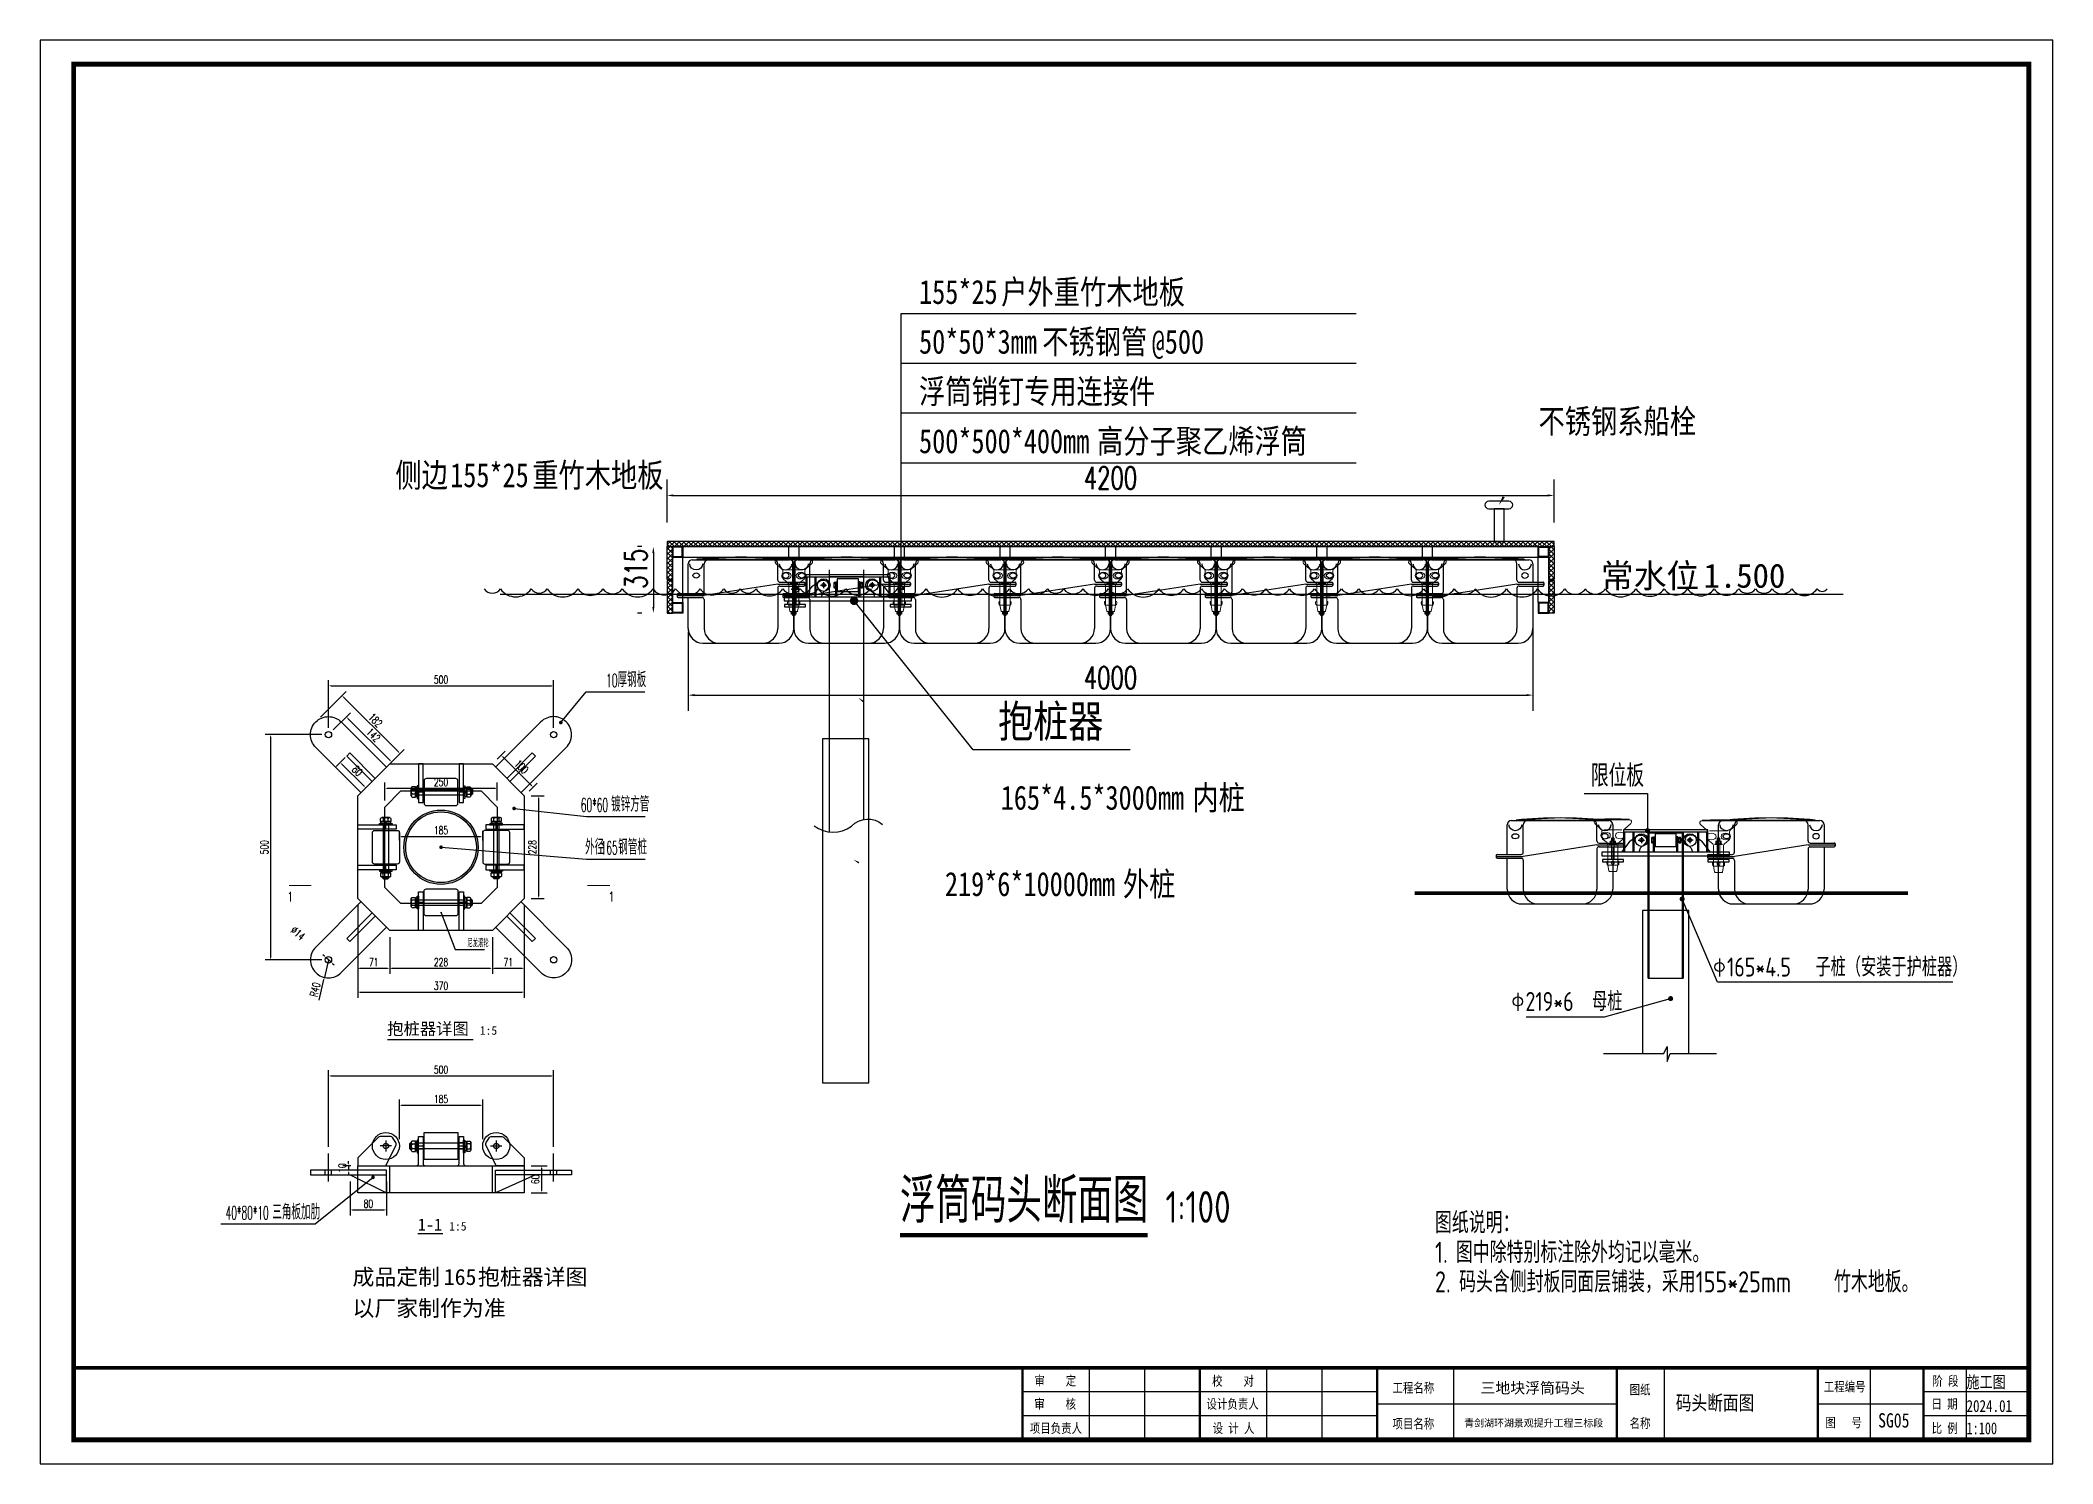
# Model space of a CAD drawing. Extents: x 343640352 to 343860175, y 671810750 to 672046431.
# Drawn here: x 343810472 to 343820001, y 671909833 to 671916572 of the extents above; entities that cross this region are included whole.
import ezdxf

# ---------------------------------------------------------------- set-up
doc = ezdxf.new("R2010")
doc.units = 0
doc.header["$LTSCALE"] = 1000
doc.linetypes.add('ACAD_ISO03W100', pattern=[30, 12, -18])
doc.linetypes.add('HIDDEN', pattern=[9.525, 6.35, -3.175])
for name, color, linetype in [('00-HATCH(填充)', 250, 'Continuous'), ('DIM_LEAD', 3, 'Continuous'), ('DIM_SYMB', 3, 'Continuous'), ('DOTE', 1, 'Continuous'), ('PDF_0', 7, 'Continuous'), ('PUB_DIM', 3, 'Continuous'), ('PUB_TEXT', 7, 'Continuous'), ('W-ancillary measures附属措施', 1, 'Continuous'), ('W-FLOAT_BOWL浮筒', 253, 'Continuous'), ('W-MOUNTING固定方式', 5, 'Continuous'), ('栏杆', 6, 'Continuous'), ('短销钉', 253, 'Continuous')]:
    doc.layers.add(name, color=color, linetype=linetype)
doc.layers.add('伯利恒浮筒', color=5, linetype='Continuous', lineweight=5)
doc.styles.add('-宋体', font='', dxfattribs={"width": 0.8})
doc.styles.add('_TCH_DIM', font='SIMPLEX.shx', dxfattribs={"width": 0.7, "bigfont": 'GBCBIG.shx'})
doc.styles.add('_TCH_LABEL', font='COMPLEX', dxfattribs={"bigfont": 'GBCBIG'})
doc.styles.get("Standard").update_dxf_attribs({"font": ''})
doc.styles.add('STANDARD_T3', font='simplex.shx', dxfattribs={"width": 0.7, "bigfont": 'gbcbig.shx'})
doc.styles.add('TSSD_Dimension', font='tssdeng.shx', dxfattribs={"width": 0.8, "bigfont": 'hztxt.shx'})
doc.styles.add('图框', font='')
doc.styles.add('黑体', font='simhei.ttf', dxfattribs={"width": 0.8})
doc.styles.get('-宋体').set_extended_font_data('SimSun')
doc.styles.get('Standard').set_extended_font_data('SimSun')
doc.styles.get('图框').set_extended_font_data('SimSun')
doc.dimstyles.new('W&&30', dxfattribs={"dimtxt": 105, "dimasz": 30, "dimexe": 75, "dimexo": 90, "dimgap": 30, "dimtad": 1, "dimdec": 0, "dimzin": 0, "dimdsep": 46, "dimtxsty": 'STANDARD_T3', "dimcen": 0.09, "dimclrd": 1, "dimclre": 1, "dimclrt": 7, "dimazin": 2, "dimtfac": 1, "dimtdec": 0, "dimtix": 1, "dimtmove": 2, "dimatfit": 3, "dimfxl": 0, "dimtolj": 1, "dimtzin": 0, "dimarcsym": 0})
doc.dimstyles.new('W&&5', dxfattribs={"dimtxt": 17.5, "dimasz": 5, "dimexe": 12.5, "dimexo": 15, "dimgap": 5, "dimtad": 1, "dimdec": 0, "dimzin": 0, "dimdsep": 46, "dimtxsty": 'STANDARD_T3', "dimcen": 0.09, "dimclrd": 1, "dimclre": 1, "dimclrt": 7, "dimazin": 2, "dimtfac": 1, "dimtdec": 0, "dimtix": 1, "dimtmove": 2, "dimatfit": 3, "dimfxl": 0, "dimtolj": 1, "dimtzin": 0, "dimarcsym": 0})

msp = doc.modelspace()

# ---------------------------------------------------------------- texts
at = {"layer": 'PUB_TEXT', "color": 7, "width": 0.8}
for s, height, style, p in [('155*25', 113.92, '-宋体', (343814633.3, 671915323.7)), ('户外重竹木地板', 113.92, '-宋体', (343815022.1, 671915323.7)), ('50*50*3mm', 113.92, '-宋体', (343814633.3, 671915088.2)), ('不锈钢管', 113.92, '-宋体', (343815216.6, 671915088.2)), ('@500', 113.92, '-宋体', (343815735, 671915088.2)), ('浮筒销钉专用连接件', 113.92, '-宋体', (343814633.3, 671914852.7)), ('不锈钢系船栓', 113.92, '-宋体', (343817566.4, 671914711.5)), ('500*500*400mm', 113.924, '-宋体', (343814633.3, 671914617.2)), ('高分子聚乙烯浮筒', 113.92, '-宋体', (343815475.8, 671914617.2)), ('侧边', 113.92, '-宋体', (343812153.7, 671914456.2)), ('155*25', 113.92, '-宋体', (343812413, 671914456.2)), ('重竹木地板', 113.92, '-宋体', (343812801.8, 671914456.2)), ('抱桩器', 151.9, '-宋体', (343815008.3, 671913272.4)), ('限位板', 105, 'TSSD_Dimension', (343817814.1, 671913037.9)), ('165*4.5*3000mm', 113.924, '-宋体', (343815020, 671912929.4)), ('内桩', 113.92, '-宋体', (343815927.3, 671912929.4)), ('219*6*10000mm', 113.924, '-宋体', (343814755.7, 671912520.8)), ('外桩', 113.92, '-宋体', (343815598.3, 671912520.8)), ('165*4.5', 90, 'TSSD_Dimension', (343818459, 671912139.9)), ('子桩（安装于护桩器）', 90, 'TSSD_Dimension', (343818877.3, 671912139.9)), ('219*6', 90, 'TSSD_Dimension', (343817504.4, 671911976.8)), ('母桩', 90, 'TSSD_Dimension', (343817819.8, 671911976.8)), ('浮筒码头断面图', 210, 'TSSD_Dimension', (343814542.8, 671910974.1)), ('1:100', 150, 'TSSD_Dimension', (343815799.9, 671910974.1))]:
    msp.add_text(s, height=height, dxfattribs=dict(at, style=style)).set_placement(p)
at = {"layer": 'PUB_TEXT'}
for s, height, p in [('常水位', 113.92, (343817861.4, 671913980.2)), ('1.500', 113.92, (343818347.5, 671913980.2)), ('成品定制', 75.95, (343811950.5, 671910679.8)), ('165', 75.95, (343812382.6, 671910679.8)), ('抱桩器详图', 75.95, (343812544.6, 671910679.8)), ('以厂家制作为准', 75.95, (343811950.5, 671910532))]:
    msp.add_text(s, height=height, dxfattribs=at).set_placement(p)
at = {"layer": 'PUB_TEXT', "style": 'TSSD_Dimension', "width": 0.8}
for s, p in [('图纸说明：', (343817076, 671910924.3)), ('1.', (343817076, 671910784.3)), ('图中除特别标注除外均记以毫米。', (343817175, 671910784.3)), ('2.', (343817076, 671910644.3)), ('码头含侧封板同面层铺装，采用', (343817190.2, 671910644.3)), ('155*25mm', (343818310.2, 671910644.3)), ('竹木地板。', (343818965.5, 671910644.3))]:
    msp.add_text(s, height=100, dxfattribs=at).set_placement(p)

# ---------------------------------------------------------------- blocks, each defined once
blk = doc.blocks.new('$TITLEBLK$00000187')
for p, q in [((-196, 0), (-196, 15)), ((-184.5, 0), (-184.5, 15)), ((-159, 0), (-159, 15)), ((-147.5, 0), (-147.5, 15)), ((-120, 0), (-120, 15)), ((-76, 0), (-76, 15)), ((-33, 0), (-33, 15)), ((-13, 0), (-13, 15)), ((0, 0), (0, 15)), ((-136, 10), (-210, 10)), ((0, 10), (-22, 10)), ((-136, 5), (-210, 5)), ((-136, 7.5), (-86, 7.5)), ((-44, 7.5), (-22, 7.5)), ((0, 5), (-22, 5))]:
    blk.add_line(p, q)
for points, const_width in [([(-408.03, 0), (-408.03, 15), (0, 15)], 0.8), ([(-210, 0), (-210, 15)], 0.5), ([(-173, 0), (-173, 15)], 0.5), ([(-136, 0), (-136, 15)], 0.5), ([(-86, 0), (-86, 15)], 0.5), ([(-44, 0), (-44, 15)], 0.5), ([(-22, 0), (-22, 15)], 0.5)]:
    blk.add_lwpolyline(points, dxfattribs=dict(const_width=const_width))
at = {"style": '图框', "width": 0.8}
for s, p in [('审    定', (-207.53, 11.34)), ('校    对', (-170.43, 11.27)), ('阶 段', (-20.12, 11.27)), ('审    核', (-207.55, 6.48)), ('设计负责人', (-171.62, 6.48)), ('工程名称', (-132.8, 9.86)), ('图纸', (-83.31, 9.46)), ('工程编号', (-42.79, 10.08)), ('日 期', (-20.31, 6.48)), ('项目名称', (-132.8, 2.36)), ('名称', (-83.31, 2.46)), ('图   号', (-42.46, 2.6)), ('项目负责人', (-208.49, 1.42)), ('设 计 人', (-170.33, 1.42)), ('比 例', (-20.27, 1.42))]:
    blk.add_text(s, height=2, dxfattribs=at).set_placement(p)
for tag, p in [('审定人', (-193.68, 10.95)), ('校对', (-155.51, 10.92)), ('审核人', (-193.68, 6.03)), ('设计负责人', (-158.64, 6.23)), ('项目负责人', (-195.69, 1.11)), ('设计人', (-156.48, 1.18))]:
    blk.add_attdef(tag, p, '', height=3)
for tag, p, height, style, width in [('阶段', (-12.96, 10.81), 2.5, '黑体', 0.8), ('图名', (-73.67, 6.22), 3, '-宋体', 0.8), ('日期', (-12.96, 5.8), 2.5, '黑体', 0.8), ('图号', (-31.44, 2.55), 3, '_TCH_DIM', 0.7), ('比例', (-12.96, 1.14), 2.5, '黑体', 0.8)]:
    blk.add_attdef(tag, p, '', height=height, dxfattribs=dict(style=style, width=width))
at = {"layer": 'PUB_TEXT'}
for s, height, p in [('三地块浮筒码头', 2.278, (-114.42, 9.68)), ('青剑湖环湖景观提升工程三标段', 1.519, (-117.82, 2.73))]:
    blk.add_text(s, height=height, dxfattribs=at).set_placement(p)
blk = doc.blocks.new('rgthtyjyuk')
blk.add_lwpolyline([(0, 0), (420, 0), (420, 297), (0, 297)], close=True)
at = {"const_width": 1}
blk.add_lwpolyline([(6.97, 5), (415, 5), (415, 292), (6.97, 292)], close=True, dxfattribs=at)
at = {"const_width": 0.8}
blk.add_lwpolyline([(415, 20), (6.97, 20)], dxfattribs=at)
blk = doc.blocks.new('*D26')
at = {"color": 1, "lineweight": -2, "transparency": 16777216}
for p, q in [((343813321.3, 671914174.8), (343813300.1, 671914174.8)), ((343813375.1, 671914144.8), (343813375.1, 671913889.8)), ((343813321.3, 671913859.8), (343813300.1, 671913859.8))]:
    blk.add_line(p, q, dxfattribs=at)
at = {"color": 1, "transparency": 16777216}
for points in [[(343813370.1, 671914144.8), (343813380.1, 671914144.8), (343813375.1, 671914174.8)], [(343813370.1, 671913889.8), (343813380.1, 671913889.8), (343813375.1, 671913859.8)]]:
    blk.add_solid(points, dxfattribs=at)
at = {"layer": 'Defpoints', "color": 0, "transparency": 16777216}
for p in [(343813411.3, 671914174.8), (343813375.1, 671913859.8), (343813411.3, 671913859.8)]:
    blk.add_point(p, dxfattribs=at)
at = {"color": 7, "transparency": 16777216, "insert": (343813292.6, 671914069.6), "char_height": 105, "attachment_point": 5, "rotation": 90, "style": 'STANDARD_T3'}
blk.add_mtext('\\A1;315', dxfattribs=at)
blk = doc.blocks.new('A$C72257F81')
at = {"color": 252, "lineweight": 0}
for p, q in [((38, 97), (37.3, 96.2)), ((37.3, 85.7), (37.3, 96.2)), ((38, 97), (62, 97)), ((41.8, 85), (41.8, 97)), ((44, 87), (44, 110.1)), ((44, 109.5), (56, 109.7)), ((44, 108), (56, 108.2)), ((44, 106.5), (56, 106.7)), ((44, 105), (56, 105.2)), ((44, 103.5), (56, 103.7)), ((44, 102), (56, 102.2)), ((44, 100.5), (56, 100.7)), ((44, 99), (56, 99.2)), ((44, 97.3), (56, 97.5)), ((44.1, 111), (55.8, 111.2)), ((45.2, 112.5), (54.5, 112.7)), ((53, 113.1), (47, 113.1)), ((50, 85), (50, 97)), ((56, 87), (56, 110.1)), ((58.2, 85), (58.2, 97)), ((62, 97), (62.8, 96.2)), ((62.8, 96.2), (62.8, 85.7)), ((62.8, 96.2), (62.8, 95.5)), ((33.5, 82), (33.5, 85)), ((66.5, 85), (33.5, 85)), ((44, 82), (33.5, 82)), ((38, 85), (37.3, 85.7)), ((62, 85), (38, 85)), ((44, 10), (44, 87)), ((44, 82), (66.5, 82)), ((56, 10), (56, 87)), ((62, 85), (62.8, 85.7)), ((66.5, 82), (66.5, 85))]:
    blk.add_line(p, q, dxfattribs=at)
at = {"color": 252}
blk.add_lwpolyline([(0, 0), (100, 0), (100, 10), (0, 10)], close=True, dxfattribs=at)
at = {"color": 252, "lineweight": 0}
for centre, start, end in [((47, 110.1), 90, 180), ((53, 110.1), 0, 90)]:
    blk.add_arc(centre, 3, start, end, dxfattribs=at)
blk = doc.blocks.new('blhft')
blk.add_lwpolyline([(-180, 0), (180, 0, 0.414214), (250, 70), (250, 270.5), (298.1, 270.5, 0.414214), (302.1, 274.5), (302.1, 284.5, 0.414214), (298.1, 288.5), (250, 288.5), (250, 375, 0.414214), (230, 395), (208.2, 395), (208.2, 397), (-0.2, 407), (-208.5, 397), (-208.5, 395), (-230, 395, 0.414214), (-250, 375), (-250, 234.5), (-298, 234.5, 0.414214), (-302, 230.5), (-302, 220.5, 0.414214), (-298, 216.5), (-250, 216.5), (-250, 70), (-249.3, 60.3), (-246.3, 47.4), (-241.5, 36.6), (-234.7, 26.3), (-226.9, 18.1), (-220.1, 12.6), (-212.3, 7.9), (-204.4, 4.4), (-196.9, 2.1), (-187.7, 0.4)], format="xyb", close=True)
at = {"layer": 'W-FLOAT_BOWL浮筒'}
for p, q in [((-230, 395), (230, 395)), ((-208.5, 397), (208.2, 397)), ((-208.5, 397), (-208.5, 395)), ((208.2, 397), (208.2, 395)), ((-250, 234.5), (-250, 375)), ((-174.3, 244.5), (-174.3, 375)), ((174.3, 298.5), (174.3, 375)), ((184.3, 288.5), (298.1, 288.5)), ((250, 375), (250, 288.5)), ((-302, 225.5), (-174.3, 225.5)), ((-298, 234.5), (-184.3, 234.5)), ((-298, 216.5), (-184.3, 216.5)), ((-250, 70), (-250, 216.5)), ((174.3, 279.5), (-174.3, 225.5)), ((-174.3, 206.5), (-174.3, 70)), ((174.3, 279.5), (302.1, 279.5)), ((174.3, 260.5), (174.3, 70)), ((184.3, 270.5), (298.1, 270.5)), ((250, 270.5), (250, 70)), ((-180, 0), (180, 0))]:
    blk.add_line(p, q, dxfattribs=at)
at = {"layer": 'W-FLOAT_BOWL浮筒', "ltscale": 0.5}
for p, q in [((-302, 230.5), (-302, 220.5)), ((302.1, 284.5), (302.1, 274.5))]:
    blk.add_line(p, q, dxfattribs=at)
at = {"layer": 'W-FLOAT_BOWL浮筒'}
for centre, radius, start, end in [((-230, 375), 20, 90, 180), ((-0.2, -1768.5), 2175.5, 84.50426, 95.49574), ((-154.3, 375), 20, 90, 180), ((154.3, 375), 20, 0, 90), ((230, 375), 20, 0, 90), ((184.3, 298.5), 10, 180, 270), ((-298, 220.5), 4, 180, 270), ((-184.3, 244.5), 10, 270, 0), ((-184.3, 206.5), 10, 0, 90), ((184.3, 260.5), 10, 90, 180), ((298.1, 274.5), 4, 270, 0), ((-180, 70), 70, 180, 270), ((-104.3, 70), 70, 180, 270), ((104.3, 70), 70, 270, 0), ((180, 70), 70, 270, 0)]:
    blk.add_arc(centre, radius, start, end, dxfattribs=at)
at = {"layer": 'W-FLOAT_BOWL浮筒', "ltscale": 0.5}
for centre, start, end in [((298.1, 284.5), 0, 90), ((-298, 230.5), 90, 180)]:
    blk.add_arc(centre, 4, start, end, dxfattribs=at)
at = {"layer": 'W-FLOAT_BOWL浮筒', "extrusion": (0, 0, -1)}
blk.add_ellipse((-212.1, 375), major_axis=(-30.4, 0), ratio=0.921809, start_param=3.141593, end_param=6.283185, dxfattribs=at)
at = {"layer": 'W-FLOAT_BOWL浮筒'}
blk.add_ellipse((-212.1, 320.5), major_axis=(-16, 0), ratio=0.75, dxfattribs=at)
blk.add_ellipse((211.9, 375.4), major_axis=(30.4, 0.1), ratio=0.921809, start_param=3.141593, end_param=6.283185, dxfattribs=at)
at = {"layer": 'W-FLOAT_BOWL浮筒', "extrusion": (0, 0, -1)}
blk.add_ellipse((212.1, 320.5), major_axis=(16, 0), ratio=0.75, dxfattribs=at)
blk = doc.blocks.new('dxd')
at = {"layer": '短销钉', "lineweight": 13}
for p, q in [((-85.7, 227.1), (-55.8, 200.2)), ((-79, 244.5), (79, 244.5)), ((-77.5, 244.5), (-77.5, 246.5)), ((-77.5, 246.5), (77.5, 246.5)), ((-52.5, 180.1), (-52.5, 192.7)), ((-42.5, 197.2), (42.5, 197.2)), ((52.5, 180.1), (52.5, 192.7)), ((85.7, 227.1), (55.8, 200.2)), ((77.5, 244.5), (77.5, 246.5)), ((-48.8, 152.9), (-27.7, 135.8)), ((-24, 30), (-24, 128)), ((-19.2, 132.8), (19.2, 132.8)), ((24, 30), (24, 128)), ((48.8, 152.9), (27.7, 135.8)), ((-29, 38.9), (-29, 45)), ((-26, 48), (-24, 48)), ((-24, 30), (24, 30)), ((-24, 30), (-18.4, 2)), ((-16, 0), (16, 0)), ((-6, 39), (-6, 44.3)), ((6, 39), (6, 44.3)), ((24, 30), (18.4, 2)), ((26, 48), (24, 48)), ((29, 38.9), (29, 45))]:
    blk.add_line(p, q, dxfattribs=at)
at = {"layer": '短销钉', "lineweight": 13, "ltscale": 0.1}
for p, q in [((-18.4, 2), (-18, 0)), ((-18, 0), (-16, 0)), ((16, 0), (18, 0)), ((18.4, 2), (18, 0))]:
    blk.add_line(p, q, dxfattribs=at)
at = {"layer": '短销钉', "lineweight": 13}
for centre, radius, start, end in [((-79, 234.5), 10, 90, 228.00092), ((0, -1254.1), 1502.6, 87.04345, 92.95655), ((-62.5, 192.7), 10, 0, 48.00092), ((62.5, 192.7), 10, 131.99908, 180), ((79, 234.5), 10, 311.99908, 90), ((-43.5, 170), 13.5, 126.56574, 231), ((-42.5, 160.6), 10, 184.14788, 231), ((-34.5, 185.6), 31.4, 236.13806, 303.55692), ((-34.5, 154.5), 31.4, 56.41658, 122.85309), ((-34, 128), 10, 0, 51), ((-25.5, 170), 13.5, 308.36964, 51.90106), ((25.5, 170), 13.5, 128.09894, 231.63036), ((34.5, 185.6), 31.4, 236.43853, 303.86649), ((34.5, 154.5), 31.3, 57.12872, 123.60194), ((34, 128), 10, 129, 180), ((42.5, 160.6), 10, 309, 355.85212), ((43.5, 170), 13.5, 309, 53.43426), ((-26, 45), 3, 90, 180), ((-16, 2.5), 2.5, 191.30993, 270), ((-3, 44.3), 3, 115.37693, 180), ((0, 38), 10, 64.62307, 115.37693), ((3, 44.3), 3, 0, 64.62307), ((16, 2.5), 2.5, 270, 348.69007), ((26, 45), 3, 0, 90)]:
    blk.add_arc(centre, radius, start, end, dxfattribs=at)
for centre, major_axis, start_param, end_param in [((-23, 38.9), (0, -9), 4.712389, 6.115737), ((0, 39), (0, 9), 1.570796, 4.712389)]:
    blk.add_ellipse(centre, major_axis=major_axis, ratio=0.666667, start_param=start_param, end_param=end_param, dxfattribs=at)
at = {"layer": '短销钉', "lineweight": 13, "extrusion": (0, 0, -1)}
blk.add_ellipse((23, 38.9), major_axis=(0, -9), ratio=0.666667, start_param=4.712389, end_param=6.115737, dxfattribs=at)
blk = doc.blocks.new('*U45')
at = {"layer": '短销钉'}
blk.add_blockref('dxd', (0, -124.25), dxfattribs=at)
blk = doc.blocks.new('*U46')
at = {"layer": '栏杆', "color": 0, "linetype": 'ByBlock', "lineweight": -2, "transparency": 16777216}
for p in [(0, 0), (500, 0), (1000, 0), (1500, 0), (2000, 0)]:
    blk.add_blockref('*U45', p, dxfattribs=at)
blk = doc.blocks.new('*U47')
blk.add_lwpolyline([(-25, -25), (25, -25), (25, 25), (-25, 25)], close=True)
blk = doc.blocks.new('*U48')
at = {"color": 0, "linetype": 'ByBlock', "lineweight": -2, "transparency": 16777216}
for p in [(0, 0), (500, 0), (1000, 0), (1500, 0), (2000, 0), (2500, 0), (3000, 0)]:
    blk.add_blockref('*U47', p, dxfattribs=at)
blk = doc.blocks.new('*U49')
for points in [[(-90, 137.1), (90, 137.1), (90, 132.1), (-90, 132.1)], [(-10.5, -122.1), (10.5, -122.1), (10.5, -132.1), (-10.5, -132.1)], [(-9, -120.1), (9, -120.1), (9, -122.1), (-9, -122.1)], [(-5.5, -122.1), (5.5, -122.1), (5.5, -132.1), (-5.5, -132.1)]]:
    blk.add_lwpolyline(points, close=True)
blk.add_lwpolyline([(-6, 137.1), (-6, -137.1), (6, -137.1), (6, 137.1)])
blk = doc.blocks.new('*U50')
at = {"color": 0, "linetype": 'ByBlock', "lineweight": -2, "transparency": 16777216}
for p in [(0, 0), (500, 0), (1000, 0), (1500, 0), (2000, 0), (2500, 0), (3000, 0)]:
    blk.add_blockref('*U49', p, dxfattribs=at)
blk = doc.blocks.new('*D51')
at = {"color": 1, "lineweight": -2, "transparency": 16777216}
for p, q in [((343817540, 671913798.1), (343817540, 671913396.9)), ((343813540, 671913771.1), (343813540, 671913396.9)), ((343813570, 671913471.9), (343817510, 671913471.9))]:
    blk.add_line(p, q, dxfattribs=at)
at = {"color": 1, "transparency": 16777216}
for points in [[(343813570, 671913476.9), (343813570, 671913466.9), (343813540, 671913471.9)], [(343817510, 671913476.9), (343817510, 671913466.9), (343817540, 671913471.9)]]:
    blk.add_solid(points, dxfattribs=at)
at = {"layer": 'Defpoints', "color": 0, "transparency": 16777216}
for p in [(343817540, 671913888.1), (343813540, 671913861.1), (343817540, 671913471.9)]:
    blk.add_point(p, dxfattribs=at)
at = {"color": 7, "transparency": 16777216, "insert": (343815540, 671913554.4), "char_height": 105, "attachment_point": 5, "style": 'STANDARD_T3'}
blk.add_mtext('\\A1;4000', dxfattribs=at)
blk = doc.blocks.new('*D52')
at = {"color": 1, "lineweight": -2, "transparency": 16777216}
for p, q in [((343813440.1, 671914289.8), (343813440.1, 671914492.2)), ((343817640, 671914289.8), (343817640, 671914492.2)), ((343813470.1, 671914417.2), (343817610, 671914417.2))]:
    blk.add_line(p, q, dxfattribs=at)
at = {"color": 1, "transparency": 16777216}
for points in [[(343813470.1, 671914422.2), (343813470.1, 671914412.2), (343813440.1, 671914417.2)], [(343817610, 671914422.2), (343817610, 671914412.2), (343817640, 671914417.2)]]:
    blk.add_solid(points, dxfattribs=at)
at = {"layer": 'Defpoints', "color": 0, "transparency": 16777216}
for p in [(343817640, 671914417.2), (343813440.1, 671914199.8), (343817640, 671914199.8)]:
    blk.add_point(p, dxfattribs=at)
at = {"color": 7, "transparency": 16777216, "insert": (343815540, 671914499.7), "char_height": 105, "attachment_point": 5, "style": 'STANDARD_T3'}
blk.add_mtext('\\A1;4200', dxfattribs=at)
blk = doc.blocks.new('*D74')
at = {"layer": 'Defpoints', "color": 0, "transparency": 16777216}
for p in [(343812482.1, 671912746.5), (343811982.1, 671912637.9), (343812482.1, 671912637.9)]:
    blk.add_point(p, dxfattribs=at)
at = {"layer": 'PUB_DIM', "color": 1, "lineweight": -2, "transparency": 16777216}
for p, q in [((343811982.1, 671912652.9), (343811982.1, 671912759)), ((343811987.1, 671912746.5), (343812477.1, 671912746.5)), ((343812482.1, 671912652.9), (343812482.1, 671912759))]:
    blk.add_line(p, q, dxfattribs=at)
at = {"layer": 'PUB_DIM', "color": 1, "transparency": 16777216}
for points in [[(343811987.1, 671912747.3), (343811987.1, 671912745.6), (343811982.1, 671912746.5)], [(343812477.1, 671912747.3), (343812477.1, 671912745.6), (343812482.1, 671912746.5)]]:
    blk.add_solid(points, dxfattribs=at)
at = {"layer": 'PUB_DIM', "color": 7, "transparency": 16777216, "insert": (343812232.1, 671912760.2), "char_height": 17.5, "attachment_point": 5, "style": 'STANDARD_T3'}
blk.add_mtext('\\A1;500', dxfattribs=at)
blk = doc.blocks.new('*D75')
at = {"layer": 'Defpoints', "color": 0, "transparency": 16777216}
for p in [(343811982.1, 671912637.9), (343811853.6, 671912137.9), (343811982.1, 671912137.9)]:
    blk.add_point(p, dxfattribs=at)
at = {"layer": 'PUB_DIM', "color": 1, "lineweight": -2, "transparency": 16777216}
for p, q in [((343811967.1, 671912637.9), (343811841.1, 671912637.9)), ((343811853.6, 671912632.9), (343811853.6, 671912142.9)), ((343811967.1, 671912137.9), (343811841.1, 671912137.9))]:
    blk.add_line(p, q, dxfattribs=at)
at = {"layer": 'PUB_DIM', "color": 1, "transparency": 16777216}
for points in [[(343811852.7, 671912632.9), (343811854.4, 671912632.9), (343811853.6, 671912637.9)], [(343811852.7, 671912142.9), (343811854.4, 671912142.9), (343811853.6, 671912137.9)]]:
    blk.add_solid(points, dxfattribs=at)
at = {"layer": 'PUB_DIM', "color": 7, "transparency": 16777216, "insert": (343811839.8, 671912387.9), "char_height": 17.5, "attachment_point": 5, "rotation": 90, "style": 'STANDARD_T3'}
blk.add_mtext('\\A1;500', dxfattribs=at)
blk = doc.blocks.new('*D76')
at = {"layer": 'Defpoints', "color": 0, "transparency": 16777216}
for p in [(343812417.1, 671912501.9), (343812417.1, 671912273.9), (343812448.5, 671912273.9)]:
    blk.add_point(p, dxfattribs=at)
at = {"layer": 'PUB_DIM', "color": 1, "lineweight": -2, "transparency": 16777216}
for p, q in [((343812432.1, 671912501.9), (343812461, 671912501.9)), ((343812448.5, 671912496.9), (343812448.5, 671912278.9)), ((343812432.1, 671912273.9), (343812461, 671912273.9))]:
    blk.add_line(p, q, dxfattribs=at)
at = {"layer": 'PUB_DIM', "color": 1, "transparency": 16777216}
for points in [[(343812447.7, 671912496.9), (343812449.4, 671912496.9), (343812448.5, 671912501.9)], [(343812447.7, 671912278.9), (343812449.4, 671912278.9), (343812448.5, 671912273.9)]]:
    blk.add_solid(points, dxfattribs=at)
at = {"layer": 'PUB_DIM', "color": 7, "transparency": 16777216, "insert": (343812434.8, 671912387.9), "char_height": 17.5, "attachment_point": 5, "rotation": 90, "style": 'STANDARD_T3'}
blk.add_mtext('\\A1;228', dxfattribs=at)
blk = doc.blocks.new('*D77')
at = {"layer": 'Defpoints', "color": 0, "transparency": 16777216}
for p in [(343812365.5, 671912592.3), (343812346.1, 671912572.9), (343812417.1, 671912501.9)]:
    blk.add_point(p, dxfattribs=at)
at = {"layer": 'PUB_DIM', "color": 1, "lineweight": -2, "transparency": 16777216}
for p, q in [((343812356.7, 671912583.5), (343812374.3, 671912601.2)), ((343812433, 671912524.9), (343812369, 671912588.8)), ((343812427.7, 671912512.5), (343812445.3, 671912530.2))]:
    blk.add_line(p, q, dxfattribs=at)
at = {"layer": 'PUB_DIM', "color": 1, "transparency": 16777216}
for points in [[(343812369.6, 671912589.4), (343812368.5, 671912588.2), (343812365.5, 671912592.3)], [(343812433.6, 671912525.5), (343812432.4, 671912524.3), (343812436.5, 671912521.3)]]:
    blk.add_solid(points, dxfattribs=at)
at = {"layer": 'PUB_DIM', "color": 7, "transparency": 16777216, "insert": (343812410.7, 671912566.6), "char_height": 17.5, "attachment_point": 5, "rotation": 315, "style": 'STANDARD_T3'}
blk.add_mtext('\\A1;100', dxfattribs=at)
blk = doc.blocks.new('*D71')
at = {"layer": 'Defpoints', "color": 0, "transparency": 16777216}
for p in [(343811973, 671912098.9), (343811982.1, 671912137.9)]:
    blk.add_point(p, dxfattribs=at)
at = {"layer": 'PUB_DIM', "color": 1, "lineweight": -2, "transparency": 16777216}
for p, q in [((343811982.1, 671912137.9), (343811973, 671912098.9)), ((343811961.1, 671912048.2), (343811971.8, 671912094.1))]:
    blk.add_line(p, q, dxfattribs=at)
at = {"layer": 'PUB_DIM', "color": 1, "transparency": 16777216}
blk.add_solid([(343811971, 671912094.3), (343811972.6, 671912093.9), (343811973, 671912098.9)], dxfattribs=at)
at = {"layer": 'PUB_DIM', "color": 7, "transparency": 16777216, "insert": (343811952.5, 671912071.8), "char_height": 17.5, "attachment_point": 5, "rotation": 76.8662, "style": 'STANDARD_T3'}
blk.add_mtext('\\A1;R40', dxfattribs=at)
blk = doc.blocks.new('*D72')
at = {"layer": 'Defpoints', "color": 0, "transparency": 16777216}
for p in [(343811976.8, 671912142.5), (343811987.3, 671912133.3)]:
    blk.add_point(p, dxfattribs=at)
at = {"layer": 'PUB_DIM', "color": 1, "lineweight": -2, "transparency": 16777216}
for p, q in [((343811973, 671912145.8), (343811969.3, 671912149.1)), ((343811987.3, 671912133.3), (343811976.8, 671912142.5)), ((343811991.1, 671912130), (343811994.9, 671912126.7))]:
    blk.add_line(p, q, dxfattribs=at)
at = {"layer": 'PUB_DIM', "color": 1, "transparency": 16777216}
for points in [[(343811973.6, 671912146.4), (343811972.5, 671912145.2), (343811976.8, 671912142.5)], [(343811991.6, 671912130.6), (343811990.6, 671912129.4), (343811987.3, 671912133.3)]]:
    blk.add_solid(points, dxfattribs=at)
at = {"layer": 'PUB_DIM', "color": 7, "transparency": 16777216, "insert": (343811914.2, 671912197.1), "char_height": 17.5, "attachment_point": 5, "rotation": 318.8779, "style": 'STANDARD_T3'}
blk.add_mtext('\\A1;∅14', dxfattribs=at)
blk = doc.blocks.new('*D73')
at = {"color": 1, "lineweight": -2, "transparency": 16777216}
for p, q in [((343812139.6, 671911739.5), (343812139.6, 671911827.5)), ((343812144.6, 671911815), (343812319.6, 671911815)), ((343812324.6, 671911739.5), (343812324.6, 671911827.5))]:
    blk.add_line(p, q, dxfattribs=at)
at = {"color": 1, "transparency": 16777216}
for points in [[(343812144.6, 671911815.8), (343812144.6, 671911814.1), (343812139.6, 671911815)], [(343812319.6, 671911815.8), (343812319.6, 671911814.1), (343812324.6, 671911815)]]:
    blk.add_solid(points, dxfattribs=at)
at = {"layer": 'Defpoints', "color": 0, "transparency": 16777216}
for p in [(343812324.6, 671911815), (343812139.6, 671911724.5), (343812324.6, 671911724.5)]:
    blk.add_point(p, dxfattribs=at)
at = {"color": 7, "transparency": 16777216, "insert": (343812232.1, 671911828.7), "char_height": 17.5, "attachment_point": 5, "style": 'STANDARD_T3'}
blk.add_mtext('\\A1;185', dxfattribs=at)
blk = doc.blocks.new('*D78')
at = {"layer": 'Defpoints', "color": 0, "transparency": 16777216}
for p in [(343811953.8, 671912666.2), (343812141, 671912595.8), (343812082.6, 671912537.4)]:
    blk.add_point(p, dxfattribs=at)
at = {"layer": 'PUB_DIM', "color": 1, "lineweight": -2, "transparency": 16777216}
for p, q in [((343811964.4, 671912676.8), (343812021.1, 671912733.5)), ((343812015.8, 671912721.1), (343812137.5, 671912599.4)), ((343812093.2, 671912548), (343812149.9, 671912604.7))]:
    blk.add_line(p, q, dxfattribs=at)
at = {"layer": 'PUB_DIM', "color": 1, "transparency": 16777216}
for points in [[(343812016.4, 671912721.7), (343812015.2, 671912720.5), (343812012.2, 671912724.6)], [(343812138.1, 671912600), (343812136.9, 671912598.8), (343812141, 671912595.8)]]:
    blk.add_solid(points, dxfattribs=at)
at = {"layer": 'PUB_DIM', "color": 7, "transparency": 16777216, "insert": (343812086.3, 671912670), "char_height": 17.5, "attachment_point": 5, "rotation": 315, "style": 'STANDARD_T3'}
blk.add_mtext('\\A1;182', dxfattribs=at)
blk = doc.blocks.new('*D79')
at = {"layer": 'Defpoints', "color": 0, "transparency": 16777216}
for p in [(343811982.1, 671912637.9), (343812122.3, 671912577.2), (343812082.6, 671912537.4)]:
    blk.add_point(p, dxfattribs=at)
at = {"layer": 'PUB_DIM', "color": 1, "lineweight": -2, "transparency": 16777216}
for p, q in [((343811992.7, 671912648.5), (343812030.7, 671912686.5)), ((343812025.4, 671912674.1), (343812118.8, 671912580.7)), ((343812093.2, 671912548), (343812131.2, 671912586))]:
    blk.add_line(p, q, dxfattribs=at)
at = {"layer": 'PUB_DIM', "color": 1, "transparency": 16777216}
for points in [[(343812026, 671912674.7), (343812024.8, 671912673.5), (343812021.8, 671912677.7)], [(343812119.4, 671912581.3), (343812118.2, 671912580.1), (343812122.3, 671912577.2)]]:
    blk.add_solid(points, dxfattribs=at)
at = {"layer": 'PUB_DIM', "color": 7, "transparency": 16777216, "insert": (343812081.8, 671912637.1), "char_height": 17.5, "attachment_point": 5, "rotation": 315, "style": 'STANDARD_T3'}
blk.add_mtext('\\A1;142', dxfattribs=at)
blk = doc.blocks.new('*D70')
at = {"layer": 'Defpoints', "color": 0, "transparency": 16777216}
for p in [(343812029.5, 671912597.5), (343812064.8, 671912519.6), (343812086.1, 671912540.9)]:
    blk.add_point(p, dxfattribs=at)
at = {"layer": 'PUB_DIM', "color": 1, "lineweight": -2, "transparency": 16777216}
for p, q in [((343812018.9, 671912586.9), (343811999.4, 671912567.4)), ((343812011.8, 671912572.7), (343812061.3, 671912523.2)), ((343812075.5, 671912530.3), (343812056, 671912510.8))]:
    blk.add_line(p, q, dxfattribs=at)
at = {"layer": 'PUB_DIM', "color": 1, "transparency": 16777216}
for points in [[(343812012.4, 671912573.3), (343812011.2, 671912572.1), (343812008.2, 671912576.2)], [(343812061.9, 671912523.8), (343812060.7, 671912522.6), (343812064.8, 671912519.6)]]:
    blk.add_solid(points, dxfattribs=at)
at = {"layer": 'PUB_DIM', "color": 7, "transparency": 16777216, "insert": (343812046.2, 671912557.6), "char_height": 17.5, "attachment_point": 5, "rotation": 315, "style": 'STANDARD_T3'}
blk.add_mtext('\\A1;80', dxfattribs=at)
blk = doc.blocks.new('*D80')
at = {"color": 1, "lineweight": -2, "transparency": 16777216}
for p, q in [((343811982.1, 671911722.7), (343811982.1, 671911892.7)), ((343811987.1, 671911880.2), (343812477.1, 671911880.2)), ((343812482.1, 671911722.7), (343812482.1, 671911892.7))]:
    blk.add_line(p, q, dxfattribs=at)
at = {"color": 1, "transparency": 16777216}
for points in [[(343811987.1, 671911881.1), (343811987.1, 671911879.4), (343811982.1, 671911880.2)], [(343812477.1, 671911881.1), (343812477.1, 671911879.4), (343812482.1, 671911880.2)]]:
    blk.add_solid(points, dxfattribs=at)
at = {"layer": 'Defpoints', "color": 0, "transparency": 16777216}
for p in [(343812482.1, 671911880.2), (343811982.1, 671911707.7), (343812482.1, 671911707.7)]:
    blk.add_point(p, dxfattribs=at)
at = {"color": 7, "transparency": 16777216, "insert": (343812232.1, 671911894), "char_height": 17.5, "attachment_point": 5, "style": 'STANDARD_T3'}
blk.add_mtext('\\A1;500', dxfattribs=at)
blk = doc.blocks.new('*D81')
at = {"layer": 'Defpoints', "color": 0, "transparency": 16777216}
for p in [(343812324.6, 671912411.8), (343812139.6, 671912387.9), (343812324.6, 671912387.9)]:
    blk.add_point(p, dxfattribs=at)
at = {"layer": 'PUB_DIM', "color": 1, "lineweight": -2, "transparency": 16777216}
for p, q in [((343812139.6, 671912402.9), (343812139.6, 671912424.3)), ((343812144.6, 671912411.8), (343812319.6, 671912411.8)), ((343812324.6, 671912402.9), (343812324.6, 671912424.3))]:
    blk.add_line(p, q, dxfattribs=at)
at = {"layer": 'PUB_DIM', "color": 1, "transparency": 16777216}
for points in [[(343812144.6, 671912412.7), (343812144.6, 671912411), (343812139.6, 671912411.8)], [(343812319.6, 671912412.7), (343812319.6, 671912411), (343812324.6, 671912411.8)]]:
    blk.add_solid(points, dxfattribs=at)
at = {"layer": 'PUB_DIM', "color": 7, "transparency": 16777216, "insert": (343812232.1, 671912425.6), "char_height": 17.5, "attachment_point": 5, "style": 'STANDARD_T3'}
blk.add_mtext('\\A1;185', dxfattribs=at)
blk = doc.blocks.new('*D82')
at = {"layer": 'Defpoints', "color": 0, "transparency": 16777216}
for p in [(343812357.1, 671912518.8), (343812107.1, 671912477), (343812357.1, 671912477)]:
    blk.add_point(p, dxfattribs=at)
at = {"layer": 'PUB_DIM', "color": 1, "lineweight": -2, "transparency": 16777216}
for p, q in [((343812107.1, 671912492), (343812107.1, 671912531.3)), ((343812112.1, 671912518.8), (343812352.1, 671912518.8)), ((343812357.1, 671912492), (343812357.1, 671912531.3))]:
    blk.add_line(p, q, dxfattribs=at)
at = {"layer": 'PUB_DIM', "color": 1, "transparency": 16777216}
for points in [[(343812112.1, 671912519.6), (343812112.1, 671912517.9), (343812107.1, 671912518.8)], [(343812352.1, 671912519.6), (343812352.1, 671912517.9), (343812357.1, 671912518.8)]]:
    blk.add_solid(points, dxfattribs=at)
at = {"layer": 'PUB_DIM', "color": 7, "transparency": 16777216, "insert": (343812232.1, 671912532.5), "char_height": 17.5, "attachment_point": 5, "style": 'STANDARD_T3'}
blk.add_mtext('\\A1;250', dxfattribs=at)
blk = doc.blocks.new('*D83')
at = {"layer": 'Defpoints', "color": 0, "transparency": 16777216}
for p in [(343812047.1, 671912273.9), (343812417.1, 671912273.9), (343812417.1, 671912066.3)]:
    blk.add_point(p, dxfattribs=at)
at = {"layer": 'PUB_DIM', "color": 1, "lineweight": -2, "transparency": 16777216}
for p, q in [((343812047.1, 671912258.9), (343812047.1, 671912053.8)), ((343812417.1, 671912258.9), (343812417.1, 671912053.8)), ((343812052.1, 671912066.3), (343812412.1, 671912066.3))]:
    blk.add_line(p, q, dxfattribs=at)
at = {"layer": 'PUB_DIM', "color": 1, "transparency": 16777216}
for points in [[(343812052.1, 671912067.1), (343812052.1, 671912065.5), (343812047.1, 671912066.3)], [(343812412.1, 671912067.1), (343812412.1, 671912065.5), (343812417.1, 671912066.3)]]:
    blk.add_solid(points, dxfattribs=at)
at = {"layer": 'PUB_DIM', "color": 7, "transparency": 16777216, "insert": (343812232.1, 671912080.1), "char_height": 17.5, "attachment_point": 5, "style": 'STANDARD_T3'}
blk.add_mtext('\\A1;370', dxfattribs=at)
blk = doc.blocks.new('*D84')
at = {"color": 1, "lineweight": -2, "transparency": 16777216}
for p, q in [((343812432.1, 671911680.5), (343812467.7, 671911680.5)), ((343812455.2, 671911675.5), (343812455.2, 671911625.5)), ((343812432.1, 671911620.5), (343812467.7, 671911620.5))]:
    blk.add_line(p, q, dxfattribs=at)
at = {"color": 1, "transparency": 16777216}
for points in [[(343812454.4, 671911675.5), (343812456.1, 671911675.5), (343812455.2, 671911680.5)], [(343812454.4, 671911625.5), (343812456.1, 671911625.5), (343812455.2, 671911620.5)]]:
    blk.add_solid(points, dxfattribs=at)
at = {"layer": 'Defpoints', "color": 0, "transparency": 16777216}
for p in [(343812417.1, 671911680.5), (343812417.1, 671911620.5), (343812455.2, 671911620.5)]:
    blk.add_point(p, dxfattribs=at)
at = {"color": 7, "transparency": 16777216, "insert": (343812441.5, 671911650.5), "char_height": 17.5, "attachment_point": 5, "rotation": 90, "style": 'STANDARD_T3'}
blk.add_mtext('\\A1;60', dxfattribs=at)
blk = doc.blocks.new('*D85')
at = {"color": 1, "lineweight": -2, "transparency": 16777216}
for p, q in [((343812032.1, 671911680.5), (343812014, 671911680.5)), ((343812032.1, 671911670.5), (343812014, 671911670.5)), ((343812026.5, 671911685.5), (343812026.5, 671911690.5)), ((343812026.5, 671911680.5), (343812026.5, 671911670.5)), ((343812026.5, 671911665.5), (343812026.5, 671911660.5))]:
    blk.add_line(p, q, dxfattribs=at)
at = {"color": 1, "transparency": 16777216}
for points in [[(343812025.7, 671911685.5), (343812027.3, 671911685.5), (343812026.5, 671911680.5)], [(343812025.7, 671911665.5), (343812027.3, 671911665.5), (343812026.5, 671911670.5)]]:
    blk.add_solid(points, dxfattribs=at)
at = {"layer": 'Defpoints', "color": 0, "transparency": 16777216}
for p in [(343812026.5, 671911670.5), (343812047.1, 671911680.5), (343812047.1, 671911670.5)]:
    blk.add_point(p, dxfattribs=at)
at = {"color": 7, "transparency": 16777216, "insert": (343812012.8, 671911675.5), "char_height": 17.5, "attachment_point": 5, "rotation": 90, "style": 'STANDARD_T3'}
blk.add_mtext('\\A1;10', dxfattribs=at)
blk = doc.blocks.new('*D86')
at = {"color": 1, "lineweight": -2, "transparency": 16777216}
for p, q in [((343812047.1, 671912258.9), (343812047.1, 671912106.5)), ((343812118.1, 671912187.9), (343812118.1, 671912106.5)), ((343812052.1, 671912119), (343812113.1, 671912119))]:
    blk.add_line(p, q, dxfattribs=at)
at = {"color": 1, "transparency": 16777216}
for points in [[(343812052.1, 671912119.9), (343812052.1, 671912118.2), (343812047.1, 671912119)], [(343812113.1, 671912119.9), (343812113.1, 671912118.2), (343812118.1, 671912119)]]:
    blk.add_solid(points, dxfattribs=at)
at = {"layer": 'Defpoints', "color": 0, "transparency": 16777216}
for p in [(343812047.1, 671912273.9), (343812118.1, 671912202.9), (343812118.1, 671912119)]:
    blk.add_point(p, dxfattribs=at)
at = {"color": 7, "transparency": 16777216, "insert": (343812082.6, 671912132.8), "char_height": 17.5, "attachment_point": 5, "style": 'STANDARD_T3'}
blk.add_mtext('\\A1;71', dxfattribs=at)
blk = doc.blocks.new('*D87')
at = {"color": 1, "lineweight": -2, "transparency": 16777216}
for p, q in [((343812118.1, 671912187.9), (343812118.1, 671912106.5)), ((343812346.1, 671912187.9), (343812346.1, 671912106.5)), ((343812123.1, 671912119), (343812341.1, 671912119))]:
    blk.add_line(p, q, dxfattribs=at)
at = {"color": 1, "transparency": 16777216}
for points in [[(343812123.1, 671912119.9), (343812123.1, 671912118.2), (343812118.1, 671912119)], [(343812341.1, 671912119.9), (343812341.1, 671912118.2), (343812346.1, 671912119)]]:
    blk.add_solid(points, dxfattribs=at)
at = {"layer": 'Defpoints', "color": 0, "transparency": 16777216}
for p in [(343812118.1, 671912202.9), (343812346.1, 671912202.9), (343812346.1, 671912119)]:
    blk.add_point(p, dxfattribs=at)
at = {"color": 7, "transparency": 16777216, "insert": (343812232.1, 671912132.8), "char_height": 17.5, "attachment_point": 5, "style": 'STANDARD_T3'}
blk.add_mtext('\\A1;228', dxfattribs=at)
blk = doc.blocks.new('*D88')
at = {"color": 1, "lineweight": -2, "transparency": 16777216}
for p, q in [((343812417.1, 671912258.9), (343812417.1, 671912106.5)), ((343812346.1, 671912187.9), (343812346.1, 671912106.5)), ((343812351.1, 671912119), (343812412.1, 671912119))]:
    blk.add_line(p, q, dxfattribs=at)
at = {"color": 1, "transparency": 16777216}
for points in [[(343812351.1, 671912119.9), (343812351.1, 671912118.2), (343812346.1, 671912119)], [(343812412.1, 671912119.9), (343812412.1, 671912118.2), (343812417.1, 671912119)]]:
    blk.add_solid(points, dxfattribs=at)
at = {"layer": 'Defpoints', "color": 0, "transparency": 16777216}
for p in [(343812417.1, 671912273.9), (343812346.1, 671912202.9), (343812417.1, 671912119)]:
    blk.add_point(p, dxfattribs=at)
at = {"color": 7, "transparency": 16777216, "insert": (343812381.6, 671912132.8), "char_height": 17.5, "attachment_point": 5, "style": 'STANDARD_T3'}
blk.add_mtext('\\A1;71', dxfattribs=at)
blk = doc.blocks.new('*D89')
at = {"color": 1, "lineweight": -2, "transparency": 16777216}
for p, q in [((343812030.5, 671911645.5), (343812030.5, 671911570)), ((343812111, 671911645.5), (343812111, 671911570)), ((343812035.5, 671911582.5), (343812106, 671911582.5))]:
    blk.add_line(p, q, dxfattribs=at)
at = {"color": 1, "transparency": 16777216}
for points in [[(343812035.5, 671911583.3), (343812035.5, 671911581.6), (343812030.5, 671911582.5)], [(343812106, 671911583.3), (343812106, 671911581.6), (343812111, 671911582.5)]]:
    blk.add_solid(points, dxfattribs=at)
at = {"layer": 'Defpoints', "color": 0, "transparency": 16777216}
for p in [(343812030.5, 671911660.5), (343812111, 671911660.5), (343812111, 671911582.5)]:
    blk.add_point(p, dxfattribs=at)
at = {"color": 7, "transparency": 16777216, "insert": (343812070.7, 671911596.2), "char_height": 17.5, "attachment_point": 5, "style": 'STANDARD_T3'}
blk.add_mtext('\\A1;80', dxfattribs=at)
blk = doc.blocks.new('ahjhjsfhdf')
h = blk.add_hatch(color=256)
h.dxf.hatch_style = 1
edge = h.paths.add_edge_path()
edge.add_arc((343812232.1, 671912387.9), 82.5, 0, 360)
edge = h.paths.add_edge_path(flags=17)
edge.add_arc((343812232.1, 671912387.9), 78.5, 0, 360)
for p, q in [((343812166.1, 671912503.9), (343812166.1, 671912517.9)), ((343812168.1, 671912516.4), (343812175.1, 671912516.4)), ((343812175.1, 671912505.4), (343812168.1, 671912505.4)), ((343812179.1, 671912509.8), (343812175.1, 671912513.2)), ((343812179.1, 671912507.5), (343812175.1, 671912510.9)), ((343812285.1, 671912509.8), (343812289.1, 671912513.2)), ((343812285.1, 671912507.5), (343812289.1, 671912510.9)), ((343812296.1, 671912516.4), (343812289.1, 671912516.4)), ((343812289.1, 671912505.4), (343812296.1, 671912505.4)), ((343812116.1, 671912453.9), (343812102.1, 671912453.9)), ((343812103.6, 671912451.9), (343812103.6, 671912444.9)), ((343812110.1, 671912440.9), (343812106.8, 671912444.9)), ((343812112.4, 671912440.9), (343812109.1, 671912444.9)), ((343812114.6, 671912444.9), (343812114.6, 671912451.9)), ((343812348.1, 671912453.9), (343812362.1, 671912453.9)), ((343812349.6, 671912444.9), (343812349.6, 671912451.9)), ((343812351.7, 671912440.9), (343812355.1, 671912444.9)), ((343812354, 671912440.9), (343812357.4, 671912444.9)), ((343812360.6, 671912451.9), (343812360.6, 671912444.9)), ((343812103.6, 671912323.9), (343812103.6, 671912330.9)), ((343812110.1, 671912334.9), (343812106.8, 671912330.9)), ((343812112.4, 671912334.9), (343812109.1, 671912330.9)), ((343812114.6, 671912330.9), (343812114.6, 671912323.9)), ((343812349.6, 671912330.9), (343812349.6, 671912323.9)), ((343812351.7, 671912334.9), (343812355.1, 671912330.9)), ((343812354, 671912334.9), (343812357.4, 671912330.9)), ((343812360.6, 671912323.9), (343812360.6, 671912330.9)), ((343812166.1, 671912271.9), (343812166.1, 671912257.9)), ((343812175.1, 671912270.4), (343812168.1, 671912270.4)), ((343812168.1, 671912259.4), (343812175.1, 671912259.4)), ((343812179.1, 671912268.2), (343812175.1, 671912264.9)), ((343812179.1, 671912265.9), (343812175.1, 671912262.6)), ((343812285.1, 671912268.2), (343812289.1, 671912264.9)), ((343812285.1, 671912265.9), (343812289.1, 671912262.6)), ((343812289.1, 671912270.4), (343812296.1, 671912270.4)), ((343812296.1, 671912259.4), (343812289.1, 671912259.4)), ((343812182.1, 671911685.5), (343812182.1, 671911745.5)), ((343812272.1, 671911685.5), (343812272.1, 671911745.5)), ((343812272.1, 671911745.5), (343812282.1, 671911745.5)), ((343812282.1, 671911745.5), (343812282.1, 671911685.5)), ((343812168.1, 671911729.5), (343812175.1, 671911729.5)), ((343812175.1, 671911718.5), (343812168.1, 671911718.5)), ((343812179.1, 671911723), (343812175.1, 671911726.3)), ((343812179.1, 671911720.7), (343812175.1, 671911724)), ((343812285.1, 671911723), (343812289.1, 671911726.3)), ((343812285.1, 671911720.7), (343812289.1, 671911724)), ((343812296.1, 671911729.5), (343812289.1, 671911729.5)), ((343812289.1, 671911718.5), (343812296.1, 671911718.5)), ((343812298.1, 671911717), (343812298.1, 671911731)), ((343812177.1, 671911680.5), (343812287.1, 671911680.5))]:
    blk.add_line(p, q)
at = {"color": 6, "linetype": 'ACAD_ISO03W100'}
for p, q in [((343812182.1, 671912516.4), (343812282.1, 671912516.4)), ((343812182.1, 671912504.4), (343812282.1, 671912504.4)), ((343812103.6, 671912437.9), (343812103.6, 671912337.9)), ((343812115.6, 671912437.9), (343812115.6, 671912337.9)), ((343812348.6, 671912437.9), (343812348.6, 671912337.9)), ((343812360.6, 671912437.9), (343812360.6, 671912337.9)), ((343812182.1, 671912271.4), (343812282.1, 671912271.4)), ((343812182.1, 671912259.4), (343812282.1, 671912259.4)), ((343812282.1, 671911730.5), (343812182.1, 671911730.5)), ((343812282.1, 671911718.5), (343812182.1, 671911718.5))]:
    blk.add_line(p, q, dxfattribs=at)
at = {"color": 2}
for p, q in [((343812192.1, 671912510.4), (343812182.1, 671912510.4)), ((343812282.1, 671912510.4), (343812272.1, 671912510.4)), ((343812109.6, 671912427.9), (343812109.6, 671912437.9)), ((343812354.6, 671912427.9), (343812354.6, 671912437.9)), ((343812109.6, 671912337.9), (343812109.6, 671912347.9)), ((343812354.6, 671912337.9), (343812354.6, 671912347.9)), ((343812192.1, 671912265.4), (343812182.1, 671912265.4)), ((343812282.1, 671912265.4), (343812272.1, 671912265.4)), ((343812182.1, 671911724.5), (343812192.1, 671911724.5)), ((343812272.1, 671911724.5), (343812282.1, 671911724.5))]:
    blk.add_line(p, q, dxfattribs=at)
at = {"color": 4}
for p, q in [((343812298.1, 671912516.9), (343812301.1, 671912516.9)), ((343812298.1, 671912510.9), (343812302.1, 671912510.9)), ((343812301.1, 671912504.9), (343812298.1, 671912504.9)), ((343812103.1, 671912321.9), (343812103.1, 671912318.9)), ((343812109.1, 671912321.9), (343812109.1, 671912317.9)), ((343812115.1, 671912318.9), (343812115.1, 671912321.9)), ((343812349.1, 671912318.9), (343812349.1, 671912321.9)), ((343812355.1, 671912321.9), (343812355.1, 671912317.9)), ((343812361.1, 671912321.9), (343812361.1, 671912318.9)), ((343812301.1, 671912270.9), (343812298.1, 671912270.9)), ((343812298.1, 671912264.9), (343812302.1, 671912264.9)), ((343812298.1, 671912258.9), (343812301.1, 671912258.9)), ((343812166.1, 671911724), (343812162.1, 671911724)), ((343812166.1, 671911730), (343812163.1, 671911730)), ((343812163.1, 671911718), (343812166.1, 671911718))]:
    blk.add_line(p, q, dxfattribs=at)
at = {"color": 1}
for p, q in [((343812182.1, 671911731.5), (343812192.1, 671911731.5)), ((343812192.1, 671911717.5), (343812182.1, 671911717.5)), ((343812282.1, 671911731.5), (343812272.1, 671911731.5)), ((343812282.1, 671911717.5), (343812272.1, 671911717.5))]:
    blk.add_line(p, q, dxfattribs=at)
at = {"color": 5}
for p, q in [((343812118.1, 671911620.5), (343812118.1, 671911680.5)), ((343812346.1, 671911620.5), (343812346.1, 671911680.5))]:
    blk.add_line(p, q, dxfattribs=at)
for points in [[(343812118.1, 671912572.9), (343812346.1, 671912572.9), (343812417.1, 671912501.9), (343812417.1, 671912273.9), (343812346.1, 671912202.9), (343812118.1, 671912202.9), (343812047.1, 671912273.9), (343812047.1, 671912501.9)], [(343812182.1, 671912572.9), (343812182.1, 671912487.1), (343812192.1, 671912487.1), (343812192.1, 671912572.9)], [(343812272.1, 671912572.9), (343812272.1, 671912487.1), (343812282.1, 671912487.1), (343812282.1, 671912572.9)], [(343812142.9, 671912512.9), (343812321.2, 671912512.9), (343812357.1, 671912477), (343812357.1, 671912298.7), (343812321.2, 671912262.9), (343812142.9, 671912262.9), (343812107.1, 671912298.7), (343812107.1, 671912477)], [(343812166.1, 671912502.4), (343812166.1, 671912505.4), (343812166.1, 671912516.4), (343812166.1, 671912519.4)], [(343812298.1, 671912502.4), (343812298.1, 671912505.4), (343812298.1, 671912516.4), (343812298.1, 671912519.4)], [(343812302.1, 671912505.9), (343812300.1, 671912503.9), (343812300.1, 671912517.9), (343812302.1, 671912515.9)], [(343812047.1, 671912437.9), (343812132.8, 671912437.9), (343812132.8, 671912427.9), (343812047.1, 671912427.9)], [(343812117.6, 671912453.9), (343812114.6, 671912453.9), (343812103.6, 671912453.9), (343812100.6, 671912453.9)], [(343812417.1, 671912437.9), (343812331.3, 671912437.9), (343812331.3, 671912427.9), (343812417.1, 671912427.9)], [(343812346.6, 671912453.9), (343812349.6, 671912453.9), (343812360.6, 671912453.9), (343812363.6, 671912453.9)], [(343812047.1, 671912347.9), (343812132.8, 671912347.9), (343812132.8, 671912337.9), (343812047.1, 671912337.9)], [(343812417.1, 671912347.9), (343812331.3, 671912347.9), (343812331.3, 671912337.9), (343812417.1, 671912337.9)], [(343812117.6, 671912321.9), (343812114.6, 671912321.9), (343812103.6, 671912321.9), (343812100.6, 671912321.9)], [(343812114.1, 671912317.9), (343812116.1, 671912319.9), (343812102.1, 671912319.9), (343812104.1, 671912317.9)], [(343812182.1, 671912202.9), (343812182.1, 671912288.7), (343812192.1, 671912288.7), (343812192.1, 671912202.9)], [(343812272.1, 671912202.9), (343812272.1, 671912288.7), (343812282.1, 671912288.7), (343812282.1, 671912202.9)], [(343812346.6, 671912321.9), (343812349.6, 671912321.9), (343812360.6, 671912321.9), (343812363.6, 671912321.9)], [(343812350.1, 671912317.9), (343812348.1, 671912319.9), (343812362.1, 671912319.9), (343812360.1, 671912317.9)], [(343812166.1, 671912273.4), (343812166.1, 671912270.4), (343812166.1, 671912259.4), (343812166.1, 671912256.4)], [(343812298.1, 671912273.4), (343812298.1, 671912270.4), (343812298.1, 671912259.4), (343812298.1, 671912256.4)], [(343812302.1, 671912269.9), (343812300.1, 671912271.9), (343812300.1, 671912257.9), (343812302.1, 671912259.9)], [(343812194.6, 671911754.5), (343812269.6, 671911754.5), (343812269.6, 671911694.5), (343812194.6, 671911694.5)], [(343812162.1, 671911719), (343812164.1, 671911717), (343812164.1, 671911731), (343812162.1, 671911729)], [(343812166.1, 671911715.5), (343812166.1, 671911718.5), (343812166.1, 671911729.5), (343812166.1, 671911732.5)], [(343812298.1, 671911715.5), (343812298.1, 671911718.5), (343812298.1, 671911729.5), (343812298.1, 671911732.5)]]:
    blk.add_lwpolyline(points, close=True)
for points in [[(343812168.1, 671912499.4), (343812175.1, 671912499.4), (343812175.1, 671912500.4), (343812179.1, 671912500.4), (343812179.1, 671912521.4), (343812175.1, 671912521.4), (343812175.1, 671912500.4), (343812175.1, 671912522.4), (343812168.1, 671912522.4, 0.666667), (343812168.1, 671912516.4, 0.363636), (343812168.1, 671912505.4, 0.666667)], [(343812264.6, 671912540.4), (343812199.6, 671912540.4, 0.414214), (343812194.6, 671912535.4), (343812194.6, 671912485.4, 0.414214), (343812199.6, 671912480.4), (343812264.6, 671912480.4, 0.414214), (343812269.6, 671912485.4), (343812269.6, 671912535.4, 0.414214)], [(343812296.1, 671912499.4), (343812289.1, 671912499.4), (343812289.1, 671912500.4), (343812285.1, 671912500.4), (343812285.1, 671912521.4), (343812289.1, 671912521.4), (343812289.1, 671912500.4), (343812289.1, 671912522.4), (343812296.1, 671912522.4, -0.666667), (343812296.1, 671912516.4, -0.363636), (343812296.1, 671912505.4, -0.666667)], [(343812079.6, 671912355.4), (343812079.6, 671912420.4, -0.414214), (343812084.6, 671912425.4), (343812134.6, 671912425.4, -0.414214), (343812139.6, 671912420.4), (343812139.6, 671912355.4, -0.414214), (343812134.6, 671912350.4), (343812084.6, 671912350.4, -0.414214)], [(343812120.6, 671912451.9), (343812120.6, 671912444.9), (343812119.6, 671912444.9), (343812119.6, 671912440.9), (343812098.6, 671912440.9), (343812098.6, 671912444.9), (343812119.6, 671912444.9), (343812097.6, 671912444.9), (343812097.6, 671912451.9, -0.666667), (343812103.6, 671912451.9, -0.363636), (343812114.6, 671912451.9, -0.666667)], [(343812384.6, 671912355.4), (343812384.6, 671912420.4, 0.414214), (343812379.6, 671912425.4), (343812329.6, 671912425.4, 0.414214), (343812324.6, 671912420.4), (343812324.6, 671912355.4, 0.414214), (343812329.6, 671912350.4), (343812379.6, 671912350.4, 0.414214)], [(343812343.6, 671912451.9), (343812343.6, 671912444.9), (343812344.6, 671912444.9), (343812344.6, 671912440.9), (343812365.6, 671912440.9), (343812365.6, 671912444.9), (343812344.6, 671912444.9), (343812366.6, 671912444.9), (343812366.6, 671912451.9, 0.666667), (343812360.6, 671912451.9, 0.363636), (343812349.6, 671912451.9, 0.666667)], [(343812120.6, 671912323.9), (343812120.6, 671912330.9), (343812119.6, 671912330.9), (343812119.6, 671912334.9), (343812098.6, 671912334.9), (343812098.6, 671912330.9), (343812119.6, 671912330.9), (343812097.6, 671912330.9), (343812097.6, 671912323.9, 0.666667), (343812103.6, 671912323.9, 0.363636), (343812114.6, 671912323.9, 0.666667)], [(343812343.6, 671912323.9), (343812343.6, 671912330.9), (343812344.6, 671912330.9), (343812344.6, 671912334.9), (343812365.6, 671912334.9), (343812365.6, 671912330.9), (343812344.6, 671912330.9), (343812366.6, 671912330.9), (343812366.6, 671912323.9, -0.666667), (343812360.6, 671912323.9, -0.363636), (343812349.6, 671912323.9, -0.666667)], [(343812264.6, 671912235.4), (343812199.6, 671912235.4, -0.414214), (343812194.6, 671912240.4), (343812194.6, 671912290.4, -0.414214), (343812199.6, 671912295.4), (343812264.6, 671912295.4, -0.414214), (343812269.6, 671912290.4), (343812269.6, 671912240.4, -0.414214)], [(343812168.1, 671912276.4), (343812175.1, 671912276.4), (343812175.1, 671912275.4), (343812179.1, 671912275.4), (343812179.1, 671912254.4), (343812175.1, 671912254.4), (343812175.1, 671912275.4), (343812175.1, 671912253.4), (343812168.1, 671912253.4, -0.666667), (343812168.1, 671912259.4, -0.363636), (343812168.1, 671912270.4, -0.666667)], [(343812296.1, 671912276.4), (343812289.1, 671912276.4), (343812289.1, 671912275.4), (343812285.1, 671912275.4), (343812285.1, 671912254.4), (343812289.1, 671912254.4), (343812289.1, 671912275.4), (343812289.1, 671912253.4), (343812296.1, 671912253.4, 0.666667), (343812296.1, 671912259.4, 0.363636), (343812296.1, 671912270.4, 0.666667)], [(343812168.1, 671911712.5), (343812175.1, 671911712.5), (343812175.1, 671911713.5), (343812179.1, 671911713.5), (343812179.1, 671911734.5), (343812175.1, 671911734.5), (343812175.1, 671911713.5), (343812175.1, 671911735.5), (343812168.1, 671911735.5, 0.666667), (343812168.1, 671911729.5, 0.363636), (343812168.1, 671911718.5, 0.666667)], [(343812296.1, 671911712.5), (343812289.1, 671911712.5), (343812289.1, 671911713.5), (343812285.1, 671911713.5), (343812285.1, 671911734.5), (343812289.1, 671911734.5), (343812289.1, 671911713.5), (343812289.1, 671911735.5), (343812296.1, 671911735.5, -0.666667), (343812296.1, 671911729.5, -0.363636), (343812296.1, 671911718.5, -0.666667)]]:
    blk.add_lwpolyline(points, format="xyb", close=True)
for points in [[(343812179.1, 671912524.4), (343812179.1, 671912496.4), (343812182.1, 671912496.4), (343812182.1, 671912524.4), (343812179.1, 671912524.4), (343812179.1, 671912523.4)], [(343812285.1, 671912524.4), (343812285.1, 671912496.4), (343812282.1, 671912496.4), (343812282.1, 671912524.4), (343812285.1, 671912524.4), (343812285.1, 671912523.4)], [(343812300.1, 671912503.9), (343812298.1, 671912503.9), (343812298.1, 671912517.9), (343812300.1, 671912517.9)], [(343812095.6, 671912440.9), (343812123.6, 671912440.9), (343812123.6, 671912437.9), (343812095.6, 671912437.9), (343812095.6, 671912440.9), (343812096.6, 671912440.9)], [(343812368.6, 671912440.9), (343812340.6, 671912440.9), (343812340.6, 671912437.9), (343812368.6, 671912437.9), (343812368.6, 671912440.9), (343812367.6, 671912440.9)], [(343812095.6, 671912334.9), (343812123.6, 671912334.9), (343812123.6, 671912337.9), (343812095.6, 671912337.9), (343812095.6, 671912334.9), (343812096.6, 671912334.9)], [(343812368.6, 671912334.9), (343812340.6, 671912334.9), (343812340.6, 671912337.9), (343812368.6, 671912337.9), (343812368.6, 671912334.9), (343812367.6, 671912334.9)], [(343812116.1, 671912319.9), (343812116.1, 671912321.9), (343812102.1, 671912321.9), (343812102.1, 671912319.9)], [(343812179.1, 671912251.4), (343812179.1, 671912279.4), (343812182.1, 671912279.4), (343812182.1, 671912251.4), (343812179.1, 671912251.4), (343812179.1, 671912252.4)], [(343812285.1, 671912251.4), (343812285.1, 671912279.4), (343812282.1, 671912279.4), (343812282.1, 671912251.4), (343812285.1, 671912251.4), (343812285.1, 671912252.4)], [(343812348.1, 671912319.9), (343812348.1, 671912321.9), (343812362.1, 671912321.9), (343812362.1, 671912319.9)], [(343812300.1, 671912271.9), (343812298.1, 671912271.9), (343812298.1, 671912257.9), (343812300.1, 671912257.9)], [(343812164.1, 671911717), (343812166.1, 671911717), (343812166.1, 671911731), (343812164.1, 671911731)], [(343812179.1, 671911737.5), (343812179.1, 671911709.5), (343812182.1, 671911709.5), (343812182.1, 671911737.5), (343812179.1, 671911737.5), (343812179.1, 671911736.5)], [(343812285.1, 671911737.5), (343812285.1, 671911709.5), (343812282.1, 671911709.5), (343812282.1, 671911737.5), (343812285.1, 671911737.5), (343812285.1, 671911736.5)], [(343812030.4, 671911660.5), (343812111, 671911620.5), (343812111, 671911660.5)], [(343812441.7, 671911660.5), (343812353.2, 671911620.5), (343812353.2, 671911660.5)]]:
    blk.add_lwpolyline(points)
blk.add_lwpolyline([(343812182.1, 671911745.5), (343812192.1, 671911745.5), (343812192.1, 671911685.5, 0.414214), (343812197.1, 671911680.5)], format="xyb")
blk.add_lwpolyline([(343812047.1, 671911680.5), (343812417.1, 671911680.5), (343812417.1, 671911620.5), (343812047.1, 671911620.5)], close=True, dxfattribs=at)
at = {"lineweight": -3}
for centre in [(343812109.6, 671911724.5), (343812354.6, 671911724.5)]:
    blk.add_circle(centre, 30, dxfattribs=at)
for centre, start, end in [((343812177.1, 671911685.5), 270, 0), ((343812267.1, 671911685.5), 270, 0), ((343812287.1, 671911685.5), 180, 270)]:
    blk.add_arc(centre, 5, start, end)
at = {"layer": '00-HATCH(填充)', "color": 0, "lineweight": -3, "ltscale": 0.5}
for p, q in [((343812122.1, 671911724.5), (343812097.1, 671911724.5)), ((343812109.6, 671911737), (343812109.6, 671911712)), ((343812342.1, 671911724.5), (343812367.1, 671911724.5)), ((343812354.6, 671911737), (343812354.6, 671911712))]:
    blk.add_line(p, q, dxfattribs=at)
at = {"layer": '00-HATCH(填充)', "color": 0, "lineweight": -3}
for points in [[(343812109.6, 671911680.5), (343812132.3, 671911727.3, 0.267952), (343812132, 671911732.2), (343812124.5, 671911743.3, 0.249325), (343812120.4, 671911745.5), (343812096.6, 671911745.5, 0.198912), (343812093.1, 671911744.1), (343812047.1, 671911698), (343812047.1, 671911680.5)], [(343812354.6, 671911680.5), (343812331.8, 671911727.3, -0.267952), (343812332.1, 671911732.2), (343812339.6, 671911743.3, -0.249325), (343812343.7, 671911745.5), (343812367.5, 671911745.5, -0.198912), (343812371, 671911744.1), (343812417.1, 671911698), (343812417.1, 671911680.5)]]:
    blk.add_lwpolyline(points, format="xyb", close=True, dxfattribs=at)
for centre in [(343812109.6, 671911724.5), (343812354.6, 671911724.5)]:
    blk.add_circle(centre, 6, dxfattribs=at)
at = {"layer": 'DIM_LEAD'}
for p, q in [((343812498.1, 671912664.7), (343812554.2, 671912732.9)), ((343812498.1, 671912664.7), (343812554.2, 671912732.9)), ((343812554.2, 671912732.9), (343812684.4, 671912732.9)), ((343812394.3, 671912474.1), (343812555.5, 671912456.3)), ((343812555.5, 671912456.3), (343812685.7, 671912456.3)), ((343812232.1, 671912387.9), (343812555.5, 671912361.2)), ((343812555.5, 671912361.2), (343812685.7, 671912361.2)), ((343812232.3, 671912242.6), (343812263.8, 671912160.7)), ((343812263.8, 671912160.7), (343812328.9, 671912160.7)), ((343812081, 671911654.8), (343811952.4, 671911550.7)), ((343812081, 671911654.8), (343811952.4, 671911550.7)), ((343811952.4, 671911550.7), (343811743.1, 671911550.7))]:
    blk.add_line(p, q, dxfattribs=at)
for points, const_width in [([(343812496.8, 671912663.1, 1), (343812499.4, 671912666.2, 1)], 4), ([(343812496.8, 671912663.1, 1), (343812499.4, 671912666.2, 1)], 4), ([(343812392.3, 671912474.3, 1), (343812396.3, 671912473.9, 1)], 4), ([(343812230.1, 671912388.1, 1), (343812234.1, 671912387.7, 1)], 4), ([(343812232, 671912243.5, 1), (343812232.7, 671912241.6, 1)], 2), ([(343812082.5, 671911656, 1), (343812079.4, 671911653.5, 1)], 4), ([(343812082.5, 671911656, 1), (343812079.4, 671911653.5, 1)], 4)]:
    blk.add_lwpolyline(points, format="xyb", close=True, dxfattribs=dict(at, const_width=const_width))
at = {"layer": 'DIM_SYMB'}
for points, const_width in [([(343811894.1, 671912303.1), (343811944.1, 671912303.1)], 2.5), ([(343812557.4, 671912303.1), (343812607.4, 671912303.1)], 2.5), ([(343812112.5, 671911960.6), (343812304.1, 671911960.6)], 3.5), ([(343812180.5, 671911529.8), (343812236.1, 671911529.8)], 3.5)]:
    blk.add_lwpolyline(points, dxfattribs=dict(at, const_width=const_width))
at = {"layer": 'DOTE'}
for p, q in [((343811982.1, 671911645.7), (343811982.1, 671911707.7)), ((343812482.1, 671911645.7), (343812482.1, 671911707.7))]:
    blk.add_line(p, q, dxfattribs=at)
at = {"layer": 'W-ancillary measures附属措施'}
for radius in [82.5, 82.5, 82.5, 82.5, 78.5, 78.5, 78.5, 78.5]:
    blk.add_circle((343812232.1, 671912387.9), radius, dxfattribs=at)
at = {"layer": 'W-MOUNTING固定方式', "color": 6}
for p, q in [((343811975.1, 671911660.5), (343811975.1, 671911670.5)), ((343811989.1, 671911660.5), (343811989.1, 671911670.5)), ((343812475.1, 671911660.5), (343812475.1, 671911670.5)), ((343812489.1, 671911660.5), (343812489.1, 671911670.5))]:
    blk.add_line(p, q, dxfattribs=at)
for points in [[(343812054.3, 671912509.1), (343811953.8, 671912609.6, -0.414214), (343811953.8, 671912666.2), (343811953.8, 671912666.2, -0.414214), (343812010.3, 671912666.2), (343812110.8, 671912565.7)], [(343812409.8, 671912509.1), (343812510.3, 671912609.6, 0.414214), (343812510.3, 671912666.2), (343812510.3, 671912666.2, 0.414214), (343812453.8, 671912666.2), (343812353.3, 671912565.7)], [(343812054.3, 671912266.7), (343811953.8, 671912166.2, 0.414214), (343811953.8, 671912109.6), (343811953.8, 671912109.6, 0.414214), (343812010.3, 671912109.6), (343812110.8, 671912210.1)], [(343812409.8, 671912266.7), (343812510.3, 671912166.2, -0.414214), (343812510.3, 671912109.6), (343812510.3, 671912109.6, -0.414214), (343812453.8, 671912109.6), (343812353.3, 671912210.1)]]:
    blk.add_lwpolyline(points, format="xyb", dxfattribs=at)
for points in [[(343812086.1, 671912540.9), (343812029.5, 671912597.5), (343812022.5, 671912590.4), (343812079, 671912533.9)], [(343812378, 671912540.9), (343812434.6, 671912597.5), (343812441.7, 671912590.4), (343812385.1, 671912533.9)], [(343812086.1, 671912234.9), (343812029.5, 671912178.3), (343812022.5, 671912185.4), (343812079, 671912241.9)], [(343812378, 671912234.9), (343812434.6, 671912178.3), (343812441.7, 671912185.4), (343812385.1, 671912241.9)]]:
    blk.add_lwpolyline(points, dxfattribs=at)
for points in [[(343812111, 671911670.5), (343811942.1, 671911670.5), (343811942.1, 671911660.5), (343812111, 671911660.5)], [(343812353.2, 671911670.5), (343812522.1, 671911670.5), (343812522.1, 671911660.5), (343812353.2, 671911660.5)]]:
    blk.add_lwpolyline(points, close=True, dxfattribs=at)
at = {"layer": 'W-MOUNTING固定方式', "color": 5}
for centre in [(343811982.1, 671912637.9), (343812482.1, 671912637.9), (343811982.1, 671912137.9), (343812482.1, 671912137.9)]:
    blk.add_circle(centre, 7, dxfattribs=at)
at = {"layer": 'PUB_TEXT', "color": 7}
for s, height, style, width, p in [('10', 29.75, '_TCH_DIM', 0.494118, (343812598.9, 671912743.4)), ('厚钢板', 33.76, '_TCH_DIM', 0.7, (343812624.1, 671912743.4)), ('镀锌方管', 33.76, '_TCH_DIM', 0.7, (343812609.8, 671912466.8)), ('60*60', 29.75, '_TCH_DIM', 0.494118, (343812542.6, 671912466.8)), ('外径', 33.76, '_TCH_DIM', 0.7, (343812552.1, 671912371.7)), ('165', 29.75, '_TCH_DIM', 0.494118, (343812586.5, 671912371.7)), ('钢管桩', 33.76, '_TCH_DIM', 0.7, (343812625.7, 671912371.7)), ('1', 21.2, '_TCH_LABEL', 0.705882, (343811890.9, 671912267.5)), ('1', 21.2, '_TCH_LABEL', 0.705882, (343812604.1, 671912267.5)), ('尼龙滚轮', 16.88, '_TCH_DIM', 0.7, (343812290.6, 671912166)), ('40*80*10', 29.75, '_TCH_DIM', 0.494118, (343811753.6, 671911561.2)), ('三角板加肋', 33.76, '_TCH_DIM', 0.7, (343811857.2, 671911561.2))]:
    blk.add_text(s, height=height, dxfattribs=dict(at, style=style, width=width)).set_placement(p)
for s, height, p in [('抱桩器详图', 26.58, (343812112.5, 671911971.5)), ('1:5', 18.99, (343812318.1, 671911971.5)), ('1-1', 26.58, (343812180.5, 671911536.8)), ('1:5', 18.99, (343812250.1, 671911536.8))]:
    blk.add_text(s, height=height, dxfattribs=at).set_placement(p)
for base, p1, p2, picture, middle in [((343812118.1, 671912119), (343812047.1, 671912273.9), (343812118.1, 671912202.9), '*D86', (343812082.6, 671912132.8)), ((343812417.1, 671912119), (343812346.1, 671912202.9), (343812417.1, 671912273.9), '*D88', (343812381.6, 671912132.8)), ((343812346.1, 671912119), (343812118.1, 671912202.9), (343812346.1, 671912202.9), '*D87', (343812232.1, 671912132.8)), ((343812482.1, 671911880.2), (343811982.1, 671911707.7), (343812482.1, 671911707.7), '*D80', (343812232.1, 671911894)), ((343812324.6, 671911815), (343812139.6, 671911724.5), (343812324.6, 671911724.5), '*D73', (343812232.1, 671911828.7)), ((343812110.9501, 671911582.4825), (343812030.4551, 671911660.5284), (343812110.9501, 671911660.5284), '*D89', (343812070.7026, 671911596.2325))]:
    dim = blk.add_linear_dim(base=base, p1=p1, p2=p2, dimstyle='W&&5')
    dim.commit()
    dim.dimension.update_dxf_attribs({"geometry": picture, "text_midpoint": middle})
for base, p1, p2, picture, middle in [((343812026.5, 671911670.5), (343812047.1, 671911680.5), (343812047.1, 671911670.5), '*D85', (343812012.8, 671911675.5)), ((343812455.2, 671911620.5), (343812417.1, 671911680.5), (343812417.1, 671911620.5), '*D84', (343812441.5, 671911650.5))]:
    dim = blk.add_linear_dim(base=base, p1=p1, p2=p2, angle=90, dimstyle='W&&5')
    dim.commit()
    dim.dimension.update_dxf_attribs({"geometry": picture, "text_midpoint": middle})
at = {"layer": 'PUB_DIM'}
for base, p1, p2, picture, middle in [((343812482.1, 671912746.5), (343811982.1, 671912637.9), (343812482.1, 671912637.9), '*D74', (343812232.1, 671912760.2)), ((343812357.1, 671912518.8), (343812107.1, 671912477), (343812357.1, 671912477), '*D82', (343812232.1, 671912532.5)), ((343812324.6, 671912411.8), (343812139.6, 671912387.9), (343812324.6, 671912387.9), '*D81', (343812232.1, 671912425.6)), ((343812417.1, 671912066.3), (343812047.1, 671912273.9), (343812417.1, 671912273.9), '*D83', (343812232.1, 671912080.1))]:
    dim = blk.add_linear_dim(base=base, p1=p1, p2=p2, dimstyle='W&&5', dxfattribs=at)
    dim.commit()
    dim.dimension.update_dxf_attribs({"geometry": picture, "text_midpoint": middle})
for p1, p2, distance, picture, middle in [((343811953.8, 671912666.2), (343812082.6, 671912537.4), 82.7, '*D78', (343812086.3, 671912670)), ((343811982.1, 671912637.9), (343812082.6, 671912537.4), 56.3, '*D79', (343812081.8, 671912637.1)), ((343812029.5, 671912597.5), (343812086.1, 671912540.9), -30.1, '*D70', (343812046.2, 671912557.6)), ((343812417.1, 671912501.9), (343812346.1, 671912572.9), -27.5, '*D77', (343812410.7, 671912566.6))]:
    dim = blk.add_aligned_dim(p1=p1, p2=p2, distance=distance, dimstyle='W&&5', dxfattribs=at)
    dim.commit()
    dim.dimension.update_dxf_attribs({"geometry": picture, "text_midpoint": middle})
for base, p1, p2, picture, middle in [((343811853.6, 671912137.9), (343811982.1, 671912637.9), (343811982.1, 671912137.9), '*D75', (343811839.8, 671912387.9)), ((343812448.5, 671912273.9), (343812417.1, 671912501.9), (343812417.1, 671912273.9), '*D76', (343812434.8, 671912387.9))]:
    dim = blk.add_linear_dim(base=base, p1=p1, p2=p2, angle=90, dimstyle='W&&5', dxfattribs=at)
    dim.commit()
    dim.dimension.update_dxf_attribs({"geometry": picture, "text_midpoint": middle})
dim = blk.add_diameter_dim_2p(p1=(343811987.3, 671912133.3), p2=(343811976.8, 671912142.5), dimstyle='W&&5', dxfattribs=at)
dim.commit()
dim.dimension.update_dxf_attribs({"geometry": '*D72', "text_midpoint": (343811914.2, 671912197.1), "dimtype": 131})
dim = blk.add_radius_dim(center=(343811982.1, 671912137.9), mpoint=(343811973, 671912098.9), dimstyle='W&&5', dxfattribs=at)
dim.commit()
dim.dimension.update_dxf_attribs({"geometry": '*D71', "text_midpoint": (343811952.5, 671912071.8)})

# ---------------------------------------------------------------- dimensions: what is measured, and where the dimension line sits
for base, p1, p2, picture, middle in [((343817640, 671914417.2), (343813440.1, 671914199.8), (343817640, 671914199.8), '*D52', (343815540, 671914499.7)), ((343817540, 671913471.9), (343813540, 671913861.1), (343817540, 671913888.1), '*D51', (343815540, 671913554.4))]:
    dim = msp.add_linear_dim(base=base, p1=p1, p2=p2, dimstyle='W&&30')
    dim.commit()
    dim.dimension.update_dxf_attribs({"geometry": picture, "text_midpoint": middle})
dim = msp.add_linear_dim(base=(343813375.1, 671913859.8), p1=(343813411.3, 671914174.8), p2=(343813411.3, 671913859.8), angle=90, dimstyle='W&&30')
dim.commit()
dim.dimension.update_dxf_attribs({"geometry": '*D26', "text_midpoint": (343813292.6, 671914069.6), "dimtype": 128})

# ---------------------------------------------------------------- hatches: boundary and pattern name
at = {"true_color": 0xcd6928, "transparency": 33554687}
h = msp.add_hatch(dxfattribs=at)
h.set_pattern_fill('ANSI37', color=32, scale=10)
h.set_pattern_definition([(45, (343442040.01, 671608565.498), (-11.22532015, 11.22532015), []), (135, (343442040.01, 671608565.498), (-11.22532015, -11.22532015), [])])
h.paths.add_polyline_path([(343813440.1, 671914174.8), (343817640, 671914174.8), (343817640, 671914199.8), (343813440.1, 671914199.8)])
h = msp.add_hatch(dxfattribs=at)
h.set_pattern_fill('ANSI37', color=32, scale=10)
h.set_pattern_definition([(45, (343452280.714, 671656431.436), (-11.22532015, 11.22532015), []), (135, (343452280.714, 671656431.436), (-11.22532015, -11.22532015), [])])
h.paths.add_polyline_path([(343813440.1, 671914174.8), (343813465, 671914174.8), (343813465, 671914019.8), (343813440.1, 671914019.8)])
at = {"transparency": 33554687}
h = msp.add_hatch(dxfattribs=at)
h.set_pattern_fill('ANGLE', color=5, scale=100)
h.set_pattern_definition([(0, (57228.5, -32633.95), (0, 349.25), [254, -95.25]), (90, (57228.5, -32633.95), (-349.25, 2e-14), [254, -95.25])])
h.paths.add_polyline_path([(343814540.9, 671914192), (343814039.2, 671914192), (343814039.2, 671914202.2), (343814540.9, 671914202.2)])
at = {"true_color": 0xcd6928, "transparency": 33554687}
h = msp.add_hatch(dxfattribs=at)
h.set_pattern_fill('ANSI37', color=32, scale=10)
h.set_pattern_definition([(45, (343452320.714, 671656586.436), (-11.22532015, 11.22532015), []), (135, (343452320.714, 671656586.436), (-11.22532015, -11.22532015), [])])
h.paths.add_polyline_path([(343817640, 671914019.8), (343817615, 671914019.8), (343817615, 671914174.8), (343817640, 671914174.8)])
h = msp.add_hatch(dxfattribs=at)
h.set_pattern_fill('ANSI37', color=32, scale=10)
h.set_pattern_definition([(45, (343452280.714, 671656426.436), (-11.22532015, 11.22532015), []), (135, (343452280.714, 671656426.436), (-11.22532015, -11.22532015), [])])
h.paths.add_polyline_path([(343813440.1, 671913859.8), (343813465, 671913859.8), (343813465, 671914014.8), (343813440.1, 671914014.8)])
h = msp.add_hatch(dxfattribs=at)
h.set_pattern_fill('ANSI37', color=32, scale=10)
h.set_pattern_definition([(45, (343452320.714, 671656426.436), (-11.22532015, 11.22532015), []), (135, (343452320.714, 671656426.436), (-11.22532015, -11.22532015), [])])
h.paths.add_polyline_path([(343817640, 671913859.8), (343817615, 671913859.8), (343817615, 671914014.8), (343817640, 671914014.8)])

# ---------------------------------------------------------------- linework, layer by layer
at = {"color": 1}
for p, q in [((343814127, 671913987.3), (343814086.2, 671913936.2)), ((343814238.6, 671914007.5), (343814243.6, 671914007.5)), ((343814238.6, 671913936.2), (343814238.6, 671914007.5)), ((343814243.6, 671913936.2), (343814243.6, 671914007.5)), ((343814353.6, 671914007.5), (343814348.6, 671914007.5)), ((343814348.6, 671913936.2), (343814348.6, 671914007.5)), ((343814353.6, 671913936.2), (343814353.6, 671914007.5)), ((343814465.2, 671913987.3), (343814506, 671913936.2)), ((343814175.3, 671913954.9), (343814169.4, 671913936.2)), ((343814416.9, 671913954.9), (343814422.8, 671913936.2)), ((343817999.3, 671912780.2), (343817958.6, 671912729.2)), ((343818047.7, 671912747.8), (343818041.7, 671912729.2)), ((343818111, 671912800.5), (343818116, 671912800.5)), ((343818111, 671912729.2), (343818111, 671912800.5)), ((343818116, 671912729.2), (343818116, 671912800.5)), ((343818226, 671912800.5), (343818221, 671912800.5)), ((343818221, 671912729.2), (343818221, 671912800.5)), ((343818226, 671912729.2), (343818226, 671912800.5)), ((343818289.3, 671912747.8), (343818295.2, 671912729.2)), ((343818337.6, 671912780.2), (343818378.4, 671912729.2))]:
    msp.add_line(p, q, dxfattribs=at)
for p, q in [((343814207.5, 671914064.5), (343814207.9, 671912824.1)), ((343814372.5, 671914031.9), (343814207.5, 671914031.9)), ((343814372.5, 671912883.2), (343814372.5, 671914064.5)), ((343812650.2, 671913949.8), (343819009.5, 671913949.8)), ((343818278, 671912452.7), (343818059, 671912452.7)), ((343818059, 671912452.7), (343818059, 671911774.7)), ((343818278, 671911774.7), (343818278, 671912452.7))]:
    msp.add_line(p, q)
at = {"color": 2}
for p, q in [((343814358.1, 671913994.5), (343814355.1, 671913992.5)), ((343814358.1, 671913992.5), (343814355.1, 671913990.5)), ((343818230.5, 671912787.5), (343818227.5, 671912785.5)), ((343818230.5, 671912785.5), (343818227.5, 671912783.5))]:
    msp.add_line(p, q, dxfattribs=at)
for points in [[(343817426.5, 671914389.7), (343817330.3, 671914389.7, 1), (343817330.3, 671914354.2), (343817426.5, 671914354.2, 1), (343817426.5, 671914389.7, -0.196088)], [(343812573.8, 671913974.8, 0.520567), (343812651.3, 671913974.8, 0.520567), (343812796.5, 671913974.8, 0.520567), (343812872.8, 671913974.8, 0.520567), (343813018.6, 671913974.8, 0.520567), (343813136.3, 671913974.8, 0.520567), (343813228.2, 671913974.8, 0.520567), (343813373.5, 671913974.8, 0.520567), (343813480.6, 671913974.8, 0.520567), (343813596.7, 671913974.8, 0.520567), (343813708.5, 671913974.8, 0.520567), (343813785.7, 671913974.8, 0.520567), (343813861.4, 671913974.8, 0.520567), (343813987.7, 671913974.8, 0.520567), (343814070.6, 671913974.8, 0.520567), (343814156, 671913974.8, 0.520567), (343814286.5, 671913974.8, 0.520567), (343814401.7, 671913974.8, 0.520567), (343814531.2, 671913974.8, 0.520567), (343814666.5, 671913974.8, 0.520567), (343814815.6, 671913974.8, 0.520567), (343814934.3, 671913974.8, 0.520567), (343815060.8, 671913974.8, 0.520567), (343815150.9, 671913974.8, 0.520567), (343815240.9, 671913974.8, 0.520567), (343815318.1, 671913974.8, 0.520567), (343815409.8, 671913974.8, 0.520567), (343815528.6, 671913974.8, 0.520567), (343815620.7, 671913974.8, 0.520567), (343815769.1, 671913974.8, 0.520567), (343815886.7, 671913974.8, 0.520567), (343815970.6, 671913974.8, 0.520567), (343816080.1, 671913974.8, 0.520567), (343816165.3, 671913974.8, 0.520567), (343816275.3, 671913974.8, 0.520567), (343816387.3, 671913974.8, 0.520567), (343816505.3, 671913974.8, 0.520567), (343816633.8, 671913974.8, 0.520567), (343816715.5, 671913974.8, 0.520567), (343816811, 671913974.8, 0.520567), (343816897, 671913974.8, 0.520567), (343817022.2, 671913974.8, 0.520567), (343817167.5, 671913974.8, 0.520567), (343817267, 671913974.8, 0.520567), (343817414.6, 671913974.8, 0.520567), (343817561.5, 671913974.8, 0.520567), (343817690.6, 671913974.8, 0.520567), (343817787.9, 671913974.8, 0.520567), (343817882.7, 671913974.8, 0.520567), (343818027.5, 671913974.8, 0.520567), (343818161.3, 671913974.8, 0.520567), (343818272.4, 671913974.8, 0.520567), (343818398.1, 671913974.8, 0.520567), (343818514.6, 671913974.8, 0.520567), (343818594.2, 671913974.8, 0.520567), (343818673.2, 671913974.8, 0.520567), (343818765.8, 671913974.8, 0.520567), (343818885.6, 671913974.8, 0.520567), (343818933.1, 671913974.8, 0.520567)], [(343814136.8, 671912853.4, 0.33307), (343814313.4, 671912851.4, -0.393376), (343814460.8, 671912860.1, -7.943118)]]:
    msp.add_lwpolyline(points, format="xyb")
for points in [[(343817403.2, 671914354.2), (343817356.7, 671914354.2), (343817356.7, 671914199.8), (343817403.2, 671914199.8)], [(343813440.1, 671914174.8), (343817640, 671914174.8), (343817640, 671914199.8), (343813440.1, 671914199.8)], [(343813440.1, 671914174.8), (343813465, 671914174.8), (343813465, 671914019.8), (343813440.1, 671914019.8)], [(343813465, 671914124.8), (343813515, 671914124.8), (343813515, 671914174.8), (343813465, 671914174.8)], [(343813468, 671914127.8), (343813512, 671914127.8), (343813512, 671914171.8), (343813468, 671914171.8)], [(343813515, 671914124.8), (343817565, 671914124.8), (343817565, 671914174.8), (343813515, 671914174.8)], [(343817615, 671914124.8), (343817565, 671914124.8), (343817565, 671914174.8), (343817615, 671914174.8)], [(343817612, 671914127.8), (343817568, 671914127.8), (343817568, 671914171.8), (343817612, 671914171.8)], [(343817640, 671914019.8), (343817615, 671914019.8), (343817615, 671914174.8), (343817640, 671914174.8)], [(343813465, 671913909.8), (343813515, 671913909.8), (343813515, 671914124.8), (343813465, 671914124.8)], [(343817615, 671913909.8), (343817565, 671913909.8), (343817565, 671914124.8), (343817615, 671914124.8)], [(343813440.1, 671913859.8), (343813465, 671913859.8), (343813465, 671914014.8), (343813440.1, 671914014.8)], [(343817640, 671913859.8), (343817615, 671913859.8), (343817615, 671914014.8), (343817640, 671914014.8)], [(343813465, 671913909.8), (343813515, 671913909.8), (343813515, 671913859.8), (343813465, 671913859.8)], [(343813468, 671913906.8), (343813512, 671913906.8), (343813512, 671913862.8), (343813468, 671913862.8)], [(343817615, 671913909.8), (343817565, 671913909.8), (343817565, 671913859.8), (343817615, 671913859.8)], [(343817612, 671913906.8), (343817568, 671913906.8), (343817568, 671913862.8), (343817612, 671913862.8)], [(343814176.8, 671911636.4), (343814395.8, 671911636.4), (343814395.8, 671913264.7), (343814176.8, 671913264.7)]]:
    msp.add_lwpolyline(points, close=True)
at = {"color": 4}
for points in [[(343814096.4, 671914031.9), (343814496.4, 671914031.9), (343814496.4, 671914041.9), (343814096.4, 671914041.9)], [(343817968.8, 671912824.9), (343818368.8, 671912824.9), (343818368.8, 671912834.9), (343817968.8, 671912834.9)]]:
    msp.add_lwpolyline(points, close=True, dxfattribs=at)
at = {"color": 1, "linetype": 'HIDDEN'}
for points in [[(343814146.4, 671913936.2), (343814146.4, 671914029.8), (343814096.4, 671914029.8), (343814096.4, 671913936.2)], [(343814141.4, 671913936.2), (343814141.4, 671914029.8), (343814101.4, 671914029.8), (343814101.4, 671913936.2)], [(343814496.4, 671913936.2), (343814496.4, 671914029.8), (343814446.4, 671914029.8), (343814446.4, 671913936.2)], [(343814491.4, 671913936.2), (343814491.4, 671914029.8), (343814451.4, 671914029.8), (343814451.4, 671913936.2)], [(343818018.8, 671912729.2), (343818018.8, 671912822.7), (343817968.8, 671912822.7), (343817968.8, 671912729.2)], [(343818013.8, 671912729.2), (343818013.8, 671912822.7), (343817973.8, 671912822.7), (343817973.8, 671912729.2)], [(343818368.8, 671912729.2), (343818368.8, 671912822.7), (343818318.8, 671912822.7), (343818318.8, 671912729.2)], [(343818363.8, 671912729.2), (343818363.8, 671912822.7), (343818323.8, 671912822.7), (343818323.8, 671912729.2)]]:
    msp.add_lwpolyline(points, dxfattribs=at)
at = {"color": 2}
for points in [[(343814229.6, 671914004), (343814229.6, 671913981), (343814230.6, 671913980), (343814238.6, 671913980), (343814238.6, 671914005), (343814230.6, 671914005)], [(343814229.6, 671913998.5), (343814229.6, 671913986.5), (343814238.6, 671913986.5), (343814238.6, 671913998.5)], [(343814353.6, 671914006), (343814353.6, 671913979), (343814355.1, 671913979), (343814355.1, 671914006)], [(343814355.1, 671914002.5), (343814355.1, 671913982.5), (343814358.1, 671913982.5), (343814358.1, 671914002.5)], [(343814358.1, 671914004), (343814358.1, 671913981), (343814359.1, 671913980), (343814366.1, 671913980), (343814367.1, 671913981), (343814367.1, 671914004), (343814366.1, 671914005), (343814359.1, 671914005)], [(343814358.1, 671913998.5), (343814358.1, 671913986.5), (343814367.1, 671913986.5), (343814367.1, 671913998.5)], [(343814367.1, 671913999.5), (343814367.1, 671913985.5), (343814368.6, 671913985.5), (343814369.6, 671913986.5), (343814369.6, 671913998.5), (343814368.6, 671913999.5)], [(343818102, 671912797), (343818102, 671912774), (343818103, 671912773), (343818111, 671912773), (343818111, 671912798), (343818103, 671912798)], [(343818102, 671912791.5), (343818102, 671912779.5), (343818111, 671912779.5), (343818111, 671912791.5)], [(343818226, 671912799), (343818226, 671912772), (343818227.5, 671912772), (343818227.5, 671912799)], [(343818227.5, 671912795.5), (343818227.5, 671912775.5), (343818230.5, 671912775.5), (343818230.5, 671912795.5)], [(343818230.5, 671912797), (343818230.5, 671912774), (343818231.5, 671912773), (343818238.5, 671912773), (343818239.5, 671912774), (343818239.5, 671912797), (343818238.5, 671912798), (343818231.5, 671912798)], [(343818230.5, 671912791.5), (343818230.5, 671912779.5), (343818239.5, 671912779.5), (343818239.5, 671912791.5)], [(343818239.5, 671912792.5), (343818239.5, 671912778.5), (343818241, 671912778.5), (343818242, 671912779.5), (343818242, 671912791.5), (343818241, 671912792.5)]]:
    msp.add_lwpolyline(points, close=True, dxfattribs=at)
at = {"color": 1}
for points in [[(343814243.6, 671913985.5), (343814243.6, 671913999.5), (343814238.6, 671913999.5), (343814238.6, 671913985.5)], [(343814353.6, 671913985.5), (343814353.6, 671913999.5), (343814348.6, 671913999.5), (343814348.6, 671913985.5)], [(343813994.1, 671913918.3), (343814598.1, 671913918.3), (343814598.1, 671913936.2), (343813994.1, 671913936.2)], [(343818116, 671912778.5), (343818116, 671912792.5), (343818111, 671912792.5), (343818111, 671912778.5)], [(343818226, 671912778.5), (343818226, 671912792.5), (343818221, 671912792.5), (343818221, 671912778.5)], [(343817866.5, 671912711.3), (343818470.5, 671912711.3), (343818470.5, 671912729.2), (343817866.5, 671912729.2)]]:
    msp.add_lwpolyline(points, close=True, dxfattribs=at)
at = {"color": 7}
for points in [[(343814246.1, 671914022.5), (343814246.1, 671913962.5), (343814346.1, 671913962.5), (343814346.1, 671914022.5)], [(343818118.5, 671912815.5), (343818118.5, 671912755.5), (343818218.5, 671912755.5), (343818218.5, 671912815.5)]]:
    msp.add_lwpolyline(points, close=True, dxfattribs=at)
at = {"color": 4}
for points in [[(343818086, 671912132.6), (343818086, 671912824.9), (343818251, 671912824.9), (343818251, 671912132.6)], [(343818090.5, 671912132.6), (343818090.5, 671912820.4), (343818246.5, 671912820.4), (343818246.5, 671912132.6)]]:
    msp.add_lwpolyline(points, dxfattribs=at)
at = {"color": 5, "lineweight": 100}
msp.add_lwpolyline([(343816980.7, 671912535), (343819314.4, 671912535)], dxfattribs=at)
for points in [[(343818086, 671912132.6), (343818251, 671912132.6)], [(343817874.5, 671911774.7), (343818160.3, 671911774.7), (343818175.1, 671911808.9), (343818175.1, 671911737.4), (343818190.3, 671911774.7), (343818409.8, 671911774.7)]]:
    msp.add_lwpolyline(points)
for centre in [(343814181.6, 671913992.5), (343814410.6, 671913992.5), (343818054, 671912785.5), (343818283, 671912785.5)]:
    msp.add_circle(centre, 30)
at = {"layer": 'DIM_SYMB'}
for p, q in [((343814547.8, 671914572.2), (343814547.8, 671915278.7)), ((343814547.8, 671915278.7), (343816703.2, 671915278.7)), ((343814547.8, 671915043.2), (343816703.2, 671915043.2)), ((343814547.8, 671914807.7), (343816703.2, 671914807.7)), ((343814547.8, 671913988.4), (343814547.8, 671914572.2)), ((343814547.8, 671914572.2), (343816703.2, 671914572.2))]:
    msp.add_line(p, q, dxfattribs=at)
for points in [[(343818340.6, 671914666.5, 0, 0, 0), (343817556.7, 671914666.5, 0, 0, 0), (343817378.4, 671914371.9, 0, 12, 0), (343817401.7, 671914410.4, 0, 0, 0)], [(343812159.7, 671914411.2, 0, 0, 0), (343813432.4, 671914411.2, 0, 0, 0), (343813471.4, 671914116.6, 0, 12, 0), (343813465.5, 671914161.2, 0, 0, 0)], [(343816075.1, 671912884.4, 0, 0, 0), (343815104.6, 671912884.4, 0, 0, 0), (343814344.6, 671913460.1, 0, 8, 0), (343814368.5, 671913442, 0, 0, 0)], [(343815923.6, 671912475.8, 0, 0, 0), (343814676, 671912475.8, 0, 0, 0), (343814322.6, 671912693.8, 0, 8, 0), (343814348.1, 671912678.1, 0, 0, 0)]]:
    msp.add_lwpolyline(points, format="xyseb", dxfattribs=at)
for points, const_width in [([(343814331.9, 671913910.5, 1), (343814319.4, 671913926.1, 1)], 20), ([(343818081.9, 671912836.4, 1), (343818081.9, 671912824.4, 1)], 12), ([(343818248.8, 671912501.3, 1), (343818244.1, 671912512.3, 1)], 12), ([(343818186.1, 671912033.8, 1), (343818197.7, 671912037, 1)], 12)]:
    msp.add_lwpolyline(points, format="xyb", close=True, dxfattribs=dict(at, const_width=const_width))
for points in [[(343815632.9, 671913212.4), (343814889.4, 671913212.4), (343814325.7, 671913918.3)], [(343817783, 671913006.4), (343818081.9, 671913006.4), (343818081.9, 671912830.4)], [(343819527.5, 671912112.9), (343818413.1, 671912112.9), (343818246.5, 671912506.8)], [(343817507.8, 671911949.8), (343817878.7, 671911949.8), (343818191.9, 671912035.4)]]:
    msp.add_lwpolyline(points, dxfattribs=at)
at = {"layer": 'DIM_SYMB', "const_width": 21}
msp.add_lwpolyline([(343814542.8, 671910915.9), (343815715.9, 671910915.9)], dxfattribs=at)
at = {"layer": 'PDF_0', "color": 1}
for points in [[(343814127, 671913987.3), (343814164.8, 671914013.7)], [(343814175.3, 671913954.9), (343814196.1, 671913973.1)], [(343814416.9, 671913954.9), (343814396.1, 671913973.1)], [(343814465.2, 671913987.3), (343814427.4, 671914013.7)], [(343817999.3, 671912780.2), (343818037.1, 671912806.7)], [(343818047.7, 671912747.8), (343818068.5, 671912766.1)], [(343818289.3, 671912747.8), (343818268.5, 671912766.1)], [(343818337.6, 671912780.2), (343818299.8, 671912806.7)]]:
    msp.add_lwpolyline(points, dxfattribs=at)
at = {"layer": 'PDF_0'}
for points in [[(343814166.4, 671913992.2), (343814195.5, 671913992.2)], [(343814181.3, 671914006.4), (343814181.3, 671913978)], [(343814425.8, 671913992.2), (343814396.7, 671913992.2)], [(343814410.9, 671914006.4), (343814410.9, 671913978)], [(343818038.8, 671912785.2), (343818067.8, 671912785.2)], [(343818053.6, 671912799.4), (343818053.6, 671912771)], [(343818298.1, 671912785.2), (343818269.1, 671912785.2)], [(343818283.3, 671912799.4), (343818283.3, 671912771)]]:
    msp.add_lwpolyline(points, dxfattribs=at)
for centre in [(343814181.6, 671913992.5), (343814410.6, 671913992.5), (343818054, 671912785.5), (343818283, 671912785.5)]:
    msp.add_circle(centre, 8.72, dxfattribs=at)
at = {"layer": 'PDF_0', "color": 1}
for points in [[(343814164.8, 671914013.7), (343814177.1, 671914019.5), (343814192.2, 671914017.4), (343814200.3, 671914006.9)], [(343814200.3, 671914006.9), (343814208.4, 671913996.3), (343814206.5, 671913981.3), (343814196, 671913973.1)], [(343814391.9, 671914006.9), (343814383.8, 671913996.3), (343814385.7, 671913981.3), (343814396.2, 671913973.1)], [(343814427.4, 671914013.7), (343814415.1, 671914019.5), (343814400, 671914017.4), (343814391.9, 671914006.9)], [(343818037.1, 671912806.7), (343818049.5, 671912812.4), (343818064.6, 671912810.4), (343818072.7, 671912799.8)], [(343818072.7, 671912799.8), (343818080.8, 671912789.3), (343818078.8, 671912774.2), (343818068.4, 671912766)], [(343818264.3, 671912799.8), (343818256.2, 671912789.3), (343818258.1, 671912774.2), (343818268.5, 671912766)], [(343818299.8, 671912806.7), (343818287.4, 671912812.4), (343818272.4, 671912810.4), (343818264.3, 671912799.8)]]:
    msp.add_open_spline(points, degree=3, dxfattribs=at)
at = {"layer": 'PUB_TEXT', "color": 7}
for p, q in [((343818423, 671912225.4), (343818423, 671912139.9)), ((343817468.4, 671912062.3), (343817468.4, 671911976.8))]:
    msp.add_line(p, q, dxfattribs=at)
for centre in [(343818423, 671912184.9), (343817468.4, 671912021.8)]:
    msp.add_circle(centre, 21.6, dxfattribs=at)

# ---------------------------------------------------------------- block references
for name, p, xscale, yscale, zscale in [('rgthtyjyuk', (343810472.1, 671909833.5), 22.68820059531435, 22.68820059531435, 22.68820059531435), ('ahjhjsfhdf', (-389100651.6, -760419470.1), 2.131724682794944, 2.131724682794944, 2.131724682794944)]:
    msp.add_blockref(name, p, dxfattribs=dict(xscale=xscale, yscale=yscale, zscale=zscale))
for name, p in [('*U48', (343814040, 671914149.8)), ('*U50', (343814040, 671913987.8)), ('A$C72257F81', (343813996.1, 671913890.3)), ('A$C72257F81', (343814496.1, 671913890.3)), ('A$C72257F81', (343817868.5, 671912683.3)), ('A$C72257F81', (343818368.5, 671912683.3))]:
    msp.add_blockref(name, p)
ref = msp.add_blockref('$TITLEBLK$00000187', (343819887.7, 671909946.9), dxfattribs=dict(xscale=22.68820059531435, yscale=22.68820059531435, zscale=22.68820059531435))
ref.add_attrib('图名', '码头断面图', (343818216.4, 671910088.2), dxfattribs={"color": 3, "height": 68.06, "style": '-宋体', "width": 0.8})
ref.add_attrib('图号', 'SG05', (343819174.5, 671910004.7), dxfattribs={"color": 3, "height": 68.06, "style": '黑体', "width": 0.8})
ref.add_attrib('日期', '2024.01', (343819592.8, 671910078.6), dxfattribs={"color": 3, "height": 56.72, "style": '黑体', "width": 0.8})
ref.add_attrib('阶段', '施工图', (343819592.8, 671910192.2), dxfattribs={"color": 3, "height": 56.72, "style": '黑体', "width": 0.8})
ref.add_attrib('比例', '1:100', (343819592.8, 671909972.9), dxfattribs={"color": 3, "height": 56.72, "style": '黑体', "width": 0.75})
at = {"layer": '伯利恒浮筒'}
for p in [(343813790, 671913717.8), (343814290, 671913717.8), (343814790, 671913717.8), (343815290, 671913717.8), (343815790, 671913717.8), (343816290, 671913717.8), (343816790, 671913717.8), (343817290, 671913717.8), (343817668.5, 671912483.3), (343818668.5, 671912483.3)]:
    msp.add_blockref('blhft', p, dxfattribs=at)
at = {"layer": '栏杆'}
msp.add_blockref('*U46', (343815040, 671913991.9), dxfattribs=at)
at = {"layer": '短销钉'}
for p in [(343814040, 671913867.7), (343814540, 671913867.7), (343817918.3, 671912637.7), (343818418.7, 671912632.8)]:
    msp.add_blockref('dxd', p, dxfattribs=at)

msp.set_redraw_order([(e.dxf.handle, doc.entitydb.next_handle()) for e in msp.query("TEXT MTEXT ATTDEF DIMENSION ARC_DIMENSION")])  # texts and dimensions are drawn at this point

doc.saveas('drawing.dxf')
